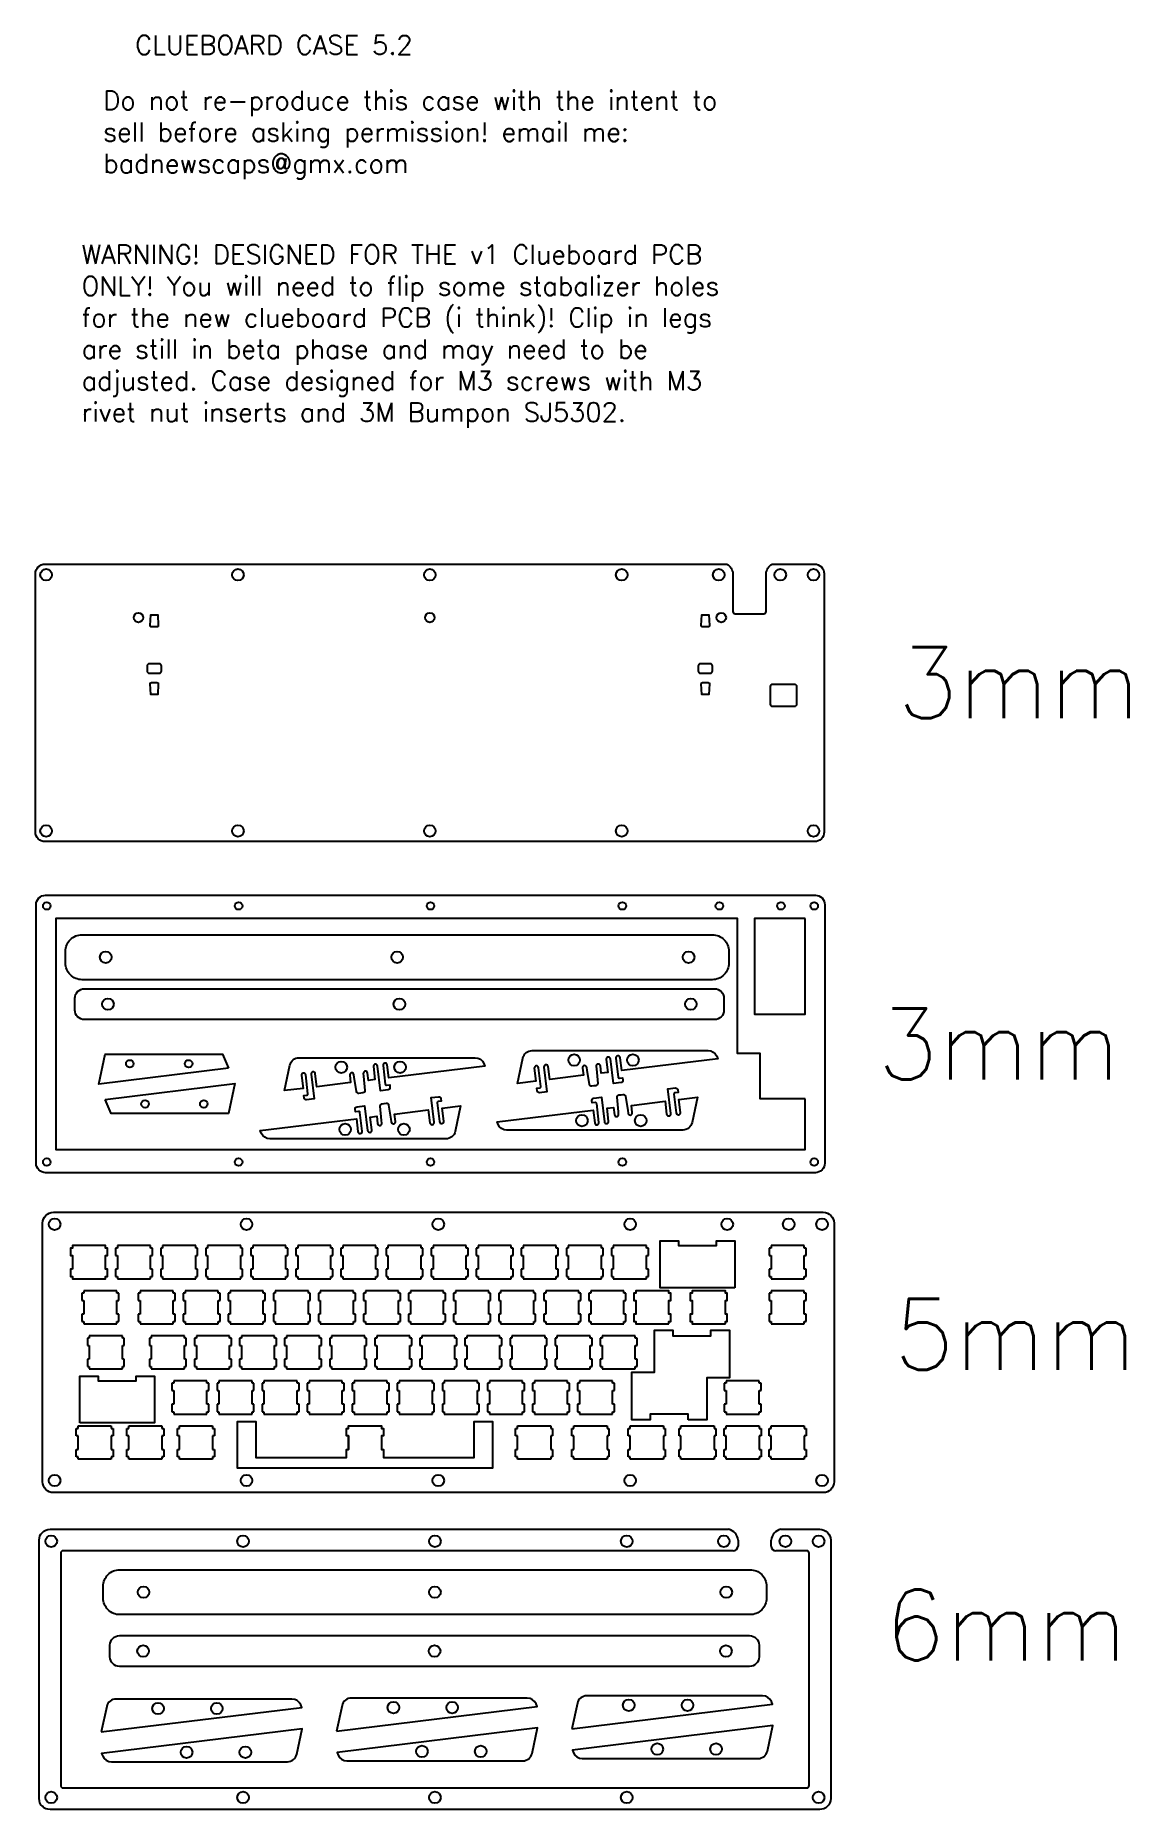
# Model space of a CAD drawing. Header units: feet. Extents: x 5362 to 5824, y 1881 to 2630.
import ezdxf

# ---------------------------------------------------------------- set-up
doc = ezdxf.new("R2010")
doc.units = ezdxf.units.FT
doc.header["$LTSCALE"] = 12.7
doc.header["$MEASUREMENT"] = 0
doc.layers.get('0').update_dxf_attribs({"linetype": 'CONTINUOUS'})
doc.layers.add('1', color=7, linetype='CONTINUOUS')
doc.layers.add('2', color=7, linetype='CONTINUOUS')
doc.styles.add('16MM', font='simplex', dxfattribs={"height": 8})

msp = doc.modelspace()

# ---------------------------------------------------------------- texts
at = {"attachment_point": 1, "style": '16MM'}
for s, insert, char_height, width in [('CLUEBOARD CASE 5.2', (5404.07, 2630.35), 8, 293.5459), ('Do not re-produce this case with the intent to sell before asking permission! email me: badnewscaps@gmx.com', (5390.57, 2606.95), 8, 293.5459), ('WARNING! DESIGNED FOR THE v1 Clueboard PCB ONLY! You will need to flip some stabalizer holes for the new clueboard PCB (i think)! Clip in legs are still in beta phase and may need to be adjusted. Case designed for M3 screws with M3 rivet nut inserts and 3M Bumpon SJ5302.', (5381.42, 2541.85), 8, 293.5459), ('3mm', (5726.17, 2371.89), 30, 134.488), ('3mm', (5717.76, 2219.24), 30, 81.484), ('5mm', (5724.63, 2096.56), 30, 106.799), ('6mm', (5720.73, 1973.66), 30, 108.382)]:
    msp.add_mtext(s, dxfattribs=dict(at, insert=insert, char_height=char_height, width=width))

# ---------------------------------------------------------------- linework, layer by layer
at = {"color": 7}
for p, q in [((5396.6, 2117.97), (5395.8, 2117.97)), ((5395.8, 2117.97), (5395.8, 2114.87)), ((5395.8, 2114.87), (5396.6, 2114.87)), ((5410.6, 2118.97), (5396.6, 2118.97)), ((5396.6, 2118.97), (5396.6, 2117.97)), ((5396.6, 2114.87), (5396.6, 2109.07)), ((5410.6, 2117.97), (5410.6, 2118.97)), ((5411.4, 2117.97), (5410.6, 2117.97)), ((5410.6, 2109.07), (5410.6, 2114.87)), ((5410.6, 2114.87), (5411.4, 2114.87)), ((5411.4, 2114.87), (5411.4, 2117.97)), ((5414.85, 2117.97), (5414.85, 2114.87)), ((5415.65, 2117.97), (5414.85, 2117.97)), ((5414.85, 2114.87), (5415.65, 2114.87)), ((5415.65, 2118.97), (5415.65, 2117.97)), ((5429.65, 2118.97), (5415.65, 2118.97)), ((5415.65, 2114.87), (5415.65, 2109.07)), ((5429.65, 2117.97), (5429.65, 2118.97)), ((5430.45, 2117.97), (5429.65, 2117.97)), ((5429.65, 2109.07), (5429.65, 2114.87)), ((5429.65, 2114.87), (5430.45, 2114.87)), ((5430.45, 2114.87), (5430.45, 2117.97)), ((5434.7, 2117.97), (5433.9, 2117.97)), ((5433.9, 2117.97), (5433.9, 2114.87)), ((5433.9, 2114.87), (5434.7, 2114.87)), ((5434.7, 2118.97), (5434.7, 2117.97)), ((5448.7, 2118.97), (5434.7, 2118.97)), ((5434.7, 2114.87), (5434.7, 2109.07)), ((5448.7, 2117.97), (5448.7, 2118.97)), ((5449.5, 2117.97), (5448.7, 2117.97)), ((5448.7, 2109.07), (5448.7, 2114.87)), ((5448.7, 2114.87), (5449.5, 2114.87)), ((5449.5, 2114.87), (5449.5, 2117.97)), ((5453.75, 2117.97), (5452.95, 2117.97)), ((5452.95, 2117.97), (5452.95, 2114.87)), ((5452.95, 2114.87), (5453.75, 2114.87)), ((5467.75, 2118.97), (5453.75, 2118.97)), ((5453.75, 2118.97), (5453.75, 2117.97)), ((5453.75, 2114.87), (5453.75, 2109.07)), ((5467.75, 2117.97), (5467.75, 2118.97)), ((5468.55, 2117.97), (5467.75, 2117.97)), ((5467.75, 2109.07), (5467.75, 2114.87)), ((5467.75, 2114.87), (5468.55, 2114.87)), ((5468.55, 2114.87), (5468.55, 2117.97)), ((5472, 2117.97), (5472, 2114.87)), ((5472.8, 2117.97), (5472, 2117.97)), ((5472, 2114.87), (5472.8, 2114.87)), ((5472.8, 2118.97), (5472.8, 2117.97)), ((5486.8, 2118.97), (5472.8, 2118.97)), ((5472.8, 2114.87), (5472.8, 2109.07)), ((5486.8, 2117.97), (5486.8, 2118.97)), ((5487.6, 2117.97), (5486.8, 2117.97)), ((5486.8, 2109.07), (5486.8, 2114.87)), ((5486.8, 2114.87), (5487.6, 2114.87)), ((5487.6, 2114.87), (5487.6, 2117.97)), ((5491.05, 2117.97), (5491.05, 2114.87)), ((5491.85, 2117.97), (5491.05, 2117.97)), ((5491.05, 2114.87), (5491.85, 2114.87)), ((5491.85, 2118.97), (5491.85, 2117.97)), ((5505.85, 2118.97), (5491.85, 2118.97)), ((5491.85, 2114.87), (5491.85, 2109.07)), ((5505.85, 2117.97), (5505.85, 2118.97)), ((5506.65, 2117.97), (5505.85, 2117.97)), ((5505.85, 2109.07), (5505.85, 2114.87)), ((5505.85, 2114.87), (5506.65, 2114.87)), ((5506.65, 2114.87), (5506.65, 2117.97)), ((5510.1, 2117.97), (5510.1, 2114.87)), ((5510.9, 2117.97), (5510.1, 2117.97)), ((5510.1, 2114.87), (5510.9, 2114.87)), ((5510.9, 2118.97), (5510.9, 2117.97)), ((5524.9, 2118.97), (5510.9, 2118.97)), ((5510.9, 2114.87), (5510.9, 2109.07)), ((5524.9, 2117.97), (5524.9, 2118.97)), ((5525.7, 2117.97), (5524.9, 2117.97)), ((5524.9, 2109.07), (5524.9, 2114.87)), ((5524.9, 2114.87), (5525.7, 2114.87)), ((5525.7, 2114.87), (5525.7, 2117.97)), ((5529.15, 2117.97), (5529.15, 2114.87)), ((5529.95, 2117.97), (5529.15, 2117.97)), ((5529.15, 2114.87), (5529.95, 2114.87)), ((5543.95, 2118.97), (5529.95, 2118.97)), ((5529.95, 2118.97), (5529.95, 2117.97)), ((5529.95, 2114.87), (5529.95, 2109.07)), ((5543.95, 2117.97), (5543.95, 2118.97)), ((5544.75, 2117.97), (5543.95, 2117.97)), ((5543.95, 2109.07), (5543.95, 2114.87)), ((5543.95, 2114.87), (5544.75, 2114.87)), ((5544.75, 2114.87), (5544.75, 2117.97)), ((5549, 2117.97), (5548.2, 2117.97)), ((5548.2, 2117.97), (5548.2, 2114.87)), ((5548.2, 2114.87), (5549, 2114.87)), ((5549, 2118.97), (5549, 2117.97)), ((5563, 2118.97), (5549, 2118.97)), ((5549, 2114.87), (5549, 2109.07)), ((5563, 2117.97), (5563, 2118.97)), ((5563.8, 2117.97), (5563, 2117.97)), ((5563, 2109.07), (5563, 2114.87)), ((5563, 2114.87), (5563.8, 2114.87)), ((5563.8, 2114.87), (5563.8, 2117.97)), ((5567.25, 2117.97), (5567.25, 2114.87)), ((5568.05, 2117.97), (5567.25, 2117.97)), ((5567.25, 2114.87), (5568.05, 2114.87)), ((5568.05, 2118.97), (5568.05, 2117.97)), ((5582.05, 2118.97), (5568.05, 2118.97)), ((5568.05, 2114.87), (5568.05, 2109.07)), ((5582.05, 2117.97), (5582.05, 2118.97)), ((5582.85, 2117.97), (5582.05, 2117.97)), ((5582.05, 2109.07), (5582.05, 2114.87)), ((5582.05, 2114.87), (5582.85, 2114.87)), ((5582.85, 2114.87), (5582.85, 2117.97)), ((5587.1, 2117.97), (5586.3, 2117.97)), ((5586.3, 2117.97), (5586.3, 2114.87)), ((5586.3, 2114.87), (5587.1, 2114.87)), ((5587.1, 2118.97), (5587.1, 2117.97)), ((5601.1, 2118.97), (5587.1, 2118.97)), ((5587.1, 2114.87), (5587.1, 2109.07)), ((5601.1, 2117.97), (5601.1, 2118.97)), ((5601.9, 2117.97), (5601.1, 2117.97)), ((5601.1, 2109.07), (5601.1, 2114.87)), ((5601.1, 2114.87), (5601.9, 2114.87)), ((5601.9, 2114.87), (5601.9, 2117.97)), ((5606.15, 2117.97), (5605.35, 2117.97)), ((5605.35, 2117.97), (5605.35, 2114.87)), ((5605.35, 2114.87), (5606.15, 2114.87)), ((5620.15, 2118.97), (5606.15, 2118.97)), ((5606.15, 2118.97), (5606.15, 2117.97)), ((5606.15, 2114.87), (5606.15, 2109.07)), ((5620.15, 2117.97), (5620.15, 2118.97)), ((5620.95, 2117.97), (5620.15, 2117.97)), ((5620.15, 2109.07), (5620.15, 2114.87)), ((5620.15, 2114.87), (5620.95, 2114.87)), ((5620.95, 2114.87), (5620.95, 2117.97)), ((5672.02, 2117.97), (5672.02, 2114.87)), ((5672.82, 2117.97), (5672.02, 2117.97)), ((5672.02, 2114.87), (5672.82, 2114.87)), ((5672.82, 2118.97), (5672.82, 2117.97)), ((5686.82, 2118.97), (5672.82, 2118.97)), ((5672.82, 2114.87), (5672.82, 2109.07)), ((5686.82, 2117.97), (5686.82, 2118.97)), ((5687.62, 2117.97), (5686.82, 2117.97)), ((5686.82, 2109.07), (5686.82, 2114.87)), ((5686.82, 2114.87), (5687.62, 2114.87)), ((5687.62, 2114.87), (5687.62, 2117.97)), ((5396.6, 2109.07), (5395.8, 2109.07)), ((5395.8, 2109.07), (5395.8, 2105.97)), ((5411.4, 2109.07), (5410.6, 2109.07)), ((5411.4, 2105.97), (5411.4, 2109.07)), ((5414.85, 2109.07), (5414.85, 2105.97)), ((5415.65, 2109.07), (5414.85, 2109.07)), ((5430.45, 2109.07), (5429.65, 2109.07)), ((5430.45, 2105.97), (5430.45, 2109.07)), ((5434.7, 2109.07), (5433.9, 2109.07)), ((5433.9, 2109.07), (5433.9, 2105.97)), ((5449.5, 2109.07), (5448.7, 2109.07)), ((5449.5, 2105.97), (5449.5, 2109.07)), ((5452.95, 2109.07), (5452.95, 2105.97)), ((5453.75, 2109.07), (5452.95, 2109.07)), ((5468.55, 2109.07), (5467.75, 2109.07)), ((5468.55, 2105.97), (5468.55, 2109.07)), ((5472.8, 2109.07), (5472, 2109.07)), ((5472, 2109.07), (5472, 2105.97)), ((5487.6, 2109.07), (5486.8, 2109.07)), ((5487.6, 2105.97), (5487.6, 2109.07)), ((5491.05, 2109.07), (5491.05, 2105.97)), ((5491.85, 2109.07), (5491.05, 2109.07)), ((5506.65, 2109.07), (5505.85, 2109.07)), ((5506.65, 2105.97), (5506.65, 2109.07)), ((5510.1, 2109.07), (5510.1, 2105.97)), ((5510.9, 2109.07), (5510.1, 2109.07)), ((5525.7, 2109.07), (5524.9, 2109.07)), ((5525.7, 2105.97), (5525.7, 2109.07)), ((5529.15, 2109.07), (5529.15, 2105.97)), ((5529.95, 2109.07), (5529.15, 2109.07)), ((5544.75, 2109.07), (5543.95, 2109.07)), ((5544.75, 2105.97), (5544.75, 2109.07)), ((5549, 2109.07), (5548.2, 2109.07)), ((5548.2, 2109.07), (5548.2, 2105.97)), ((5563.8, 2109.07), (5563, 2109.07)), ((5563.8, 2105.97), (5563.8, 2109.07)), ((5568.05, 2109.07), (5567.25, 2109.07)), ((5567.25, 2109.07), (5567.25, 2105.97)), ((5582.85, 2109.07), (5582.05, 2109.07)), ((5582.85, 2105.97), (5582.85, 2109.07)), ((5586.3, 2109.07), (5586.3, 2105.97)), ((5587.1, 2109.07), (5586.3, 2109.07)), ((5601.9, 2109.07), (5601.1, 2109.07)), ((5601.9, 2105.97), (5601.9, 2109.07)), ((5606.15, 2109.07), (5605.35, 2109.07)), ((5605.35, 2109.07), (5605.35, 2105.97)), ((5620.95, 2109.07), (5620.15, 2109.07)), ((5620.95, 2105.97), (5620.95, 2109.07)), ((5672.82, 2109.07), (5672.02, 2109.07)), ((5672.02, 2109.07), (5672.02, 2105.97)), ((5687.62, 2109.07), (5686.82, 2109.07)), ((5687.62, 2105.97), (5687.62, 2109.07)), ((5382.31, 2099.92), (5382.31, 2098.92)), ((5396.31, 2099.92), (5382.31, 2099.92)), ((5395.8, 2105.97), (5396.6, 2105.97)), ((5396.31, 2098.92), (5396.31, 2099.92)), ((5396.6, 2105.97), (5396.6, 2104.97)), ((5396.6, 2104.97), (5410.6, 2104.97)), ((5406.12, 2099.92), (5406.12, 2098.92)), ((5420.12, 2099.92), (5406.12, 2099.92)), ((5410.6, 2104.97), (5410.6, 2105.97)), ((5410.6, 2105.97), (5411.4, 2105.97)), ((5414.85, 2105.97), (5415.65, 2105.97)), ((5415.65, 2105.97), (5415.65, 2104.97)), ((5415.65, 2104.97), (5429.65, 2104.97)), ((5420.12, 2098.92), (5420.12, 2099.92)), ((5439.17, 2099.92), (5425.17, 2099.92)), ((5425.17, 2099.92), (5425.17, 2098.92)), ((5429.65, 2104.97), (5429.65, 2105.97)), ((5429.65, 2105.97), (5430.45, 2105.97)), ((5433.9, 2105.97), (5434.7, 2105.97)), ((5434.7, 2105.97), (5434.7, 2104.97)), ((5434.7, 2104.97), (5448.7, 2104.97)), ((5439.17, 2098.92), (5439.17, 2099.92)), ((5458.22, 2099.92), (5444.22, 2099.92)), ((5444.22, 2099.92), (5444.22, 2098.92)), ((5448.7, 2105.97), (5449.5, 2105.97)), ((5448.7, 2104.97), (5448.7, 2105.97)), ((5452.95, 2105.97), (5453.75, 2105.97)), ((5453.75, 2105.97), (5453.75, 2104.97)), ((5453.75, 2104.97), (5467.75, 2104.97)), ((5458.22, 2098.92), (5458.22, 2099.92)), ((5463.27, 2099.92), (5463.27, 2098.92)), ((5477.27, 2099.92), (5463.27, 2099.92)), ((5467.75, 2105.97), (5468.55, 2105.97)), ((5467.75, 2104.97), (5467.75, 2105.97)), ((5472, 2105.97), (5472.8, 2105.97)), ((5472.8, 2105.97), (5472.8, 2104.97)), ((5472.8, 2104.97), (5486.8, 2104.97)), ((5477.27, 2098.92), (5477.27, 2099.92)), ((5496.32, 2099.92), (5482.32, 2099.92)), ((5482.32, 2099.92), (5482.32, 2098.92)), ((5486.8, 2104.97), (5486.8, 2105.97)), ((5486.8, 2105.97), (5487.6, 2105.97)), ((5491.05, 2105.97), (5491.85, 2105.97)), ((5491.85, 2105.97), (5491.85, 2104.97)), ((5491.85, 2104.97), (5505.85, 2104.97)), ((5496.32, 2098.92), (5496.32, 2099.92)), ((5501.37, 2099.92), (5501.37, 2098.92)), ((5515.37, 2099.92), (5501.37, 2099.92)), ((5505.85, 2104.97), (5505.85, 2105.97)), ((5505.85, 2105.97), (5506.65, 2105.97)), ((5510.1, 2105.97), (5510.9, 2105.97)), ((5510.9, 2105.97), (5510.9, 2104.97)), ((5510.9, 2104.97), (5524.9, 2104.97)), ((5515.37, 2098.92), (5515.37, 2099.92)), ((5534.42, 2099.92), (5520.42, 2099.92)), ((5520.42, 2099.92), (5520.42, 2098.92)), ((5524.9, 2105.97), (5525.7, 2105.97)), ((5524.9, 2104.97), (5524.9, 2105.97)), ((5529.15, 2105.97), (5529.95, 2105.97)), ((5529.95, 2105.97), (5529.95, 2104.97)), ((5529.95, 2104.97), (5543.95, 2104.97)), ((5534.42, 2098.92), (5534.42, 2099.92)), ((5553.47, 2099.92), (5539.47, 2099.92)), ((5539.47, 2099.92), (5539.47, 2098.92)), ((5543.95, 2105.97), (5544.75, 2105.97)), ((5543.95, 2104.97), (5543.95, 2105.97)), ((5548.2, 2105.97), (5549, 2105.97)), ((5549, 2105.97), (5549, 2104.97)), ((5549, 2104.97), (5563, 2104.97)), ((5553.47, 2098.92), (5553.47, 2099.92)), ((5558.52, 2099.92), (5558.52, 2098.92)), ((5572.52, 2099.92), (5558.52, 2099.92)), ((5563, 2105.97), (5563.8, 2105.97)), ((5563, 2104.97), (5563, 2105.97)), ((5567.25, 2105.97), (5568.05, 2105.97)), ((5568.05, 2105.97), (5568.05, 2104.97)), ((5568.05, 2104.97), (5582.05, 2104.97)), ((5572.52, 2098.92), (5572.52, 2099.92)), ((5577.57, 2099.92), (5577.57, 2098.92)), ((5591.57, 2099.92), (5577.57, 2099.92)), ((5582.05, 2104.97), (5582.05, 2105.97)), ((5582.05, 2105.97), (5582.85, 2105.97)), ((5586.3, 2105.97), (5587.1, 2105.97)), ((5587.1, 2105.97), (5587.1, 2104.97)), ((5587.1, 2104.97), (5601.1, 2104.97)), ((5591.57, 2098.92), (5591.57, 2099.92)), ((5610.62, 2099.92), (5596.62, 2099.92)), ((5596.62, 2099.92), (5596.62, 2098.92)), ((5601.1, 2105.97), (5601.9, 2105.97)), ((5601.1, 2104.97), (5601.1, 2105.97)), ((5605.35, 2105.97), (5606.15, 2105.97)), ((5606.15, 2105.97), (5606.15, 2104.97)), ((5606.15, 2104.97), (5620.15, 2104.97)), ((5610.62, 2098.92), (5610.62, 2099.92)), ((5620.15, 2104.97), (5620.15, 2105.97)), ((5620.15, 2105.97), (5620.95, 2105.97)), ((5672.02, 2105.97), (5672.82, 2105.97)), ((5672.82, 2105.97), (5672.82, 2104.97)), ((5672.82, 2104.97), (5686.82, 2104.97)), ((5672.82, 2099.92), (5672.82, 2098.92)), ((5686.82, 2099.92), (5672.82, 2099.92)), ((5686.82, 2104.97), (5686.82, 2105.97)), ((5686.82, 2105.97), (5687.62, 2105.97)), ((5686.82, 2098.92), (5686.82, 2099.92)), ((5382.31, 2098.92), (5381.51, 2098.92)), ((5381.51, 2098.92), (5381.51, 2095.82)), ((5381.51, 2095.82), (5382.31, 2095.82)), ((5382.31, 2095.82), (5382.31, 2090.02)), ((5397.11, 2098.92), (5396.31, 2098.92)), ((5396.31, 2095.82), (5397.11, 2095.82)), ((5396.31, 2090.02), (5396.31, 2095.82)), ((5397.11, 2095.82), (5397.11, 2098.92)), ((5406.12, 2098.92), (5405.32, 2098.92)), ((5405.32, 2098.92), (5405.32, 2095.82)), ((5405.32, 2095.82), (5406.12, 2095.82)), ((5406.12, 2095.82), (5406.12, 2090.02)), ((5420.92, 2098.92), (5420.12, 2098.92)), ((5420.12, 2095.82), (5420.92, 2095.82)), ((5420.12, 2090.02), (5420.12, 2095.82)), ((5420.92, 2095.82), (5420.92, 2098.92)), ((5425.17, 2098.92), (5424.37, 2098.92)), ((5424.37, 2098.92), (5424.37, 2095.82)), ((5424.37, 2095.82), (5425.17, 2095.82)), ((5425.17, 2095.82), (5425.17, 2090.02)), ((5439.97, 2098.92), (5439.17, 2098.92)), ((5439.17, 2095.82), (5439.97, 2095.82)), ((5439.17, 2090.02), (5439.17, 2095.82)), ((5439.97, 2095.82), (5439.97, 2098.92)), ((5444.22, 2098.92), (5443.42, 2098.92)), ((5443.42, 2098.92), (5443.42, 2095.82)), ((5443.42, 2095.82), (5444.22, 2095.82)), ((5444.22, 2095.82), (5444.22, 2090.02)), ((5459.02, 2098.92), (5458.22, 2098.92)), ((5458.22, 2095.82), (5459.02, 2095.82)), ((5458.22, 2090.02), (5458.22, 2095.82)), ((5459.02, 2095.82), (5459.02, 2098.92)), ((5463.27, 2098.92), (5462.47, 2098.92)), ((5462.47, 2098.92), (5462.47, 2095.82)), ((5462.47, 2095.82), (5463.27, 2095.82)), ((5463.27, 2095.82), (5463.27, 2090.02)), ((5478.07, 2098.92), (5477.27, 2098.92)), ((5477.27, 2095.82), (5478.07, 2095.82)), ((5477.27, 2090.02), (5477.27, 2095.82)), ((5478.07, 2095.82), (5478.07, 2098.92)), ((5482.32, 2098.92), (5481.52, 2098.92)), ((5481.52, 2098.92), (5481.52, 2095.82)), ((5481.52, 2095.82), (5482.32, 2095.82)), ((5482.32, 2095.82), (5482.32, 2090.02)), ((5497.12, 2098.92), (5496.32, 2098.92)), ((5496.32, 2095.82), (5497.12, 2095.82)), ((5496.32, 2090.02), (5496.32, 2095.82)), ((5497.12, 2095.82), (5497.12, 2098.92)), ((5501.37, 2098.92), (5500.57, 2098.92)), ((5500.57, 2098.92), (5500.57, 2095.82)), ((5500.57, 2095.82), (5501.37, 2095.82)), ((5501.37, 2095.82), (5501.37, 2090.02)), ((5516.17, 2098.92), (5515.37, 2098.92)), ((5515.37, 2095.82), (5516.17, 2095.82)), ((5515.37, 2090.02), (5515.37, 2095.82)), ((5516.17, 2095.82), (5516.17, 2098.92)), ((5520.42, 2098.92), (5519.62, 2098.92)), ((5519.62, 2098.92), (5519.62, 2095.82)), ((5519.62, 2095.82), (5520.42, 2095.82)), ((5520.42, 2095.82), (5520.42, 2090.02)), ((5535.22, 2098.92), (5534.42, 2098.92)), ((5534.42, 2095.82), (5535.22, 2095.82)), ((5534.42, 2090.02), (5534.42, 2095.82)), ((5535.22, 2095.82), (5535.22, 2098.92)), ((5539.47, 2098.92), (5538.67, 2098.92)), ((5538.67, 2098.92), (5538.67, 2095.82)), ((5538.67, 2095.82), (5539.47, 2095.82)), ((5539.47, 2095.82), (5539.47, 2090.02)), ((5554.27, 2098.92), (5553.47, 2098.92)), ((5553.47, 2095.82), (5554.27, 2095.82)), ((5553.47, 2090.02), (5553.47, 2095.82)), ((5554.27, 2095.82), (5554.27, 2098.92)), ((5558.52, 2098.92), (5557.72, 2098.92)), ((5557.72, 2098.92), (5557.72, 2095.82)), ((5557.72, 2095.82), (5558.52, 2095.82)), ((5558.52, 2095.82), (5558.52, 2090.02)), ((5573.32, 2098.92), (5572.52, 2098.92)), ((5572.52, 2095.82), (5573.32, 2095.82)), ((5572.52, 2090.02), (5572.52, 2095.82)), ((5573.32, 2095.82), (5573.32, 2098.92)), ((5577.57, 2098.92), (5576.77, 2098.92)), ((5576.77, 2098.92), (5576.77, 2095.82)), ((5576.77, 2095.82), (5577.57, 2095.82)), ((5577.57, 2095.82), (5577.57, 2090.02)), ((5592.37, 2098.92), (5591.57, 2098.92)), ((5591.57, 2095.82), (5592.37, 2095.82)), ((5591.57, 2090.02), (5591.57, 2095.82)), ((5592.37, 2095.82), (5592.37, 2098.92)), ((5596.62, 2098.92), (5595.82, 2098.92)), ((5595.82, 2098.92), (5595.82, 2095.82)), ((5595.82, 2095.82), (5596.62, 2095.82)), ((5596.62, 2095.82), (5596.62, 2090.02)), ((5611.42, 2098.92), (5610.62, 2098.92)), ((5610.62, 2095.82), (5611.42, 2095.82)), ((5610.62, 2090.02), (5610.62, 2095.82)), ((5611.42, 2095.82), (5611.42, 2098.92)), ((5672.82, 2098.92), (5672.02, 2098.92)), ((5672.02, 2098.92), (5672.02, 2095.82)), ((5672.02, 2095.82), (5672.82, 2095.82)), ((5672.82, 2095.82), (5672.82, 2090.02)), ((5687.62, 2098.92), (5686.82, 2098.92)), ((5686.82, 2090.02), (5686.82, 2095.82)), ((5686.82, 2095.82), (5687.62, 2095.82)), ((5687.62, 2095.82), (5687.62, 2098.92)), ((5381.51, 2090.02), (5381.51, 2086.92)), ((5382.31, 2090.02), (5381.51, 2090.02)), ((5381.51, 2086.92), (5382.31, 2086.92)), ((5382.31, 2086.92), (5382.31, 2085.92)), ((5382.31, 2085.92), (5396.31, 2085.92)), ((5397.11, 2090.02), (5396.31, 2090.02)), ((5396.31, 2085.92), (5396.31, 2086.92)), ((5396.31, 2086.92), (5397.11, 2086.92)), ((5397.11, 2086.92), (5397.11, 2090.02)), ((5405.32, 2090.02), (5405.32, 2086.92)), ((5406.12, 2090.02), (5405.32, 2090.02)), ((5405.32, 2086.92), (5406.12, 2086.92)), ((5406.12, 2086.92), (5406.12, 2085.92)), ((5406.12, 2085.92), (5420.12, 2085.92)), ((5420.92, 2090.02), (5420.12, 2090.02)), ((5420.12, 2086.92), (5420.92, 2086.92)), ((5420.12, 2085.92), (5420.12, 2086.92)), ((5420.92, 2086.92), (5420.92, 2090.02)), ((5424.37, 2090.02), (5424.37, 2086.92)), ((5425.17, 2090.02), (5424.37, 2090.02)), ((5424.37, 2086.92), (5425.17, 2086.92)), ((5425.17, 2086.92), (5425.17, 2085.92)), ((5425.17, 2085.92), (5439.17, 2085.92)), ((5439.97, 2090.02), (5439.17, 2090.02)), ((5439.17, 2085.92), (5439.17, 2086.92)), ((5439.17, 2086.92), (5439.97, 2086.92)), ((5439.97, 2086.92), (5439.97, 2090.02)), ((5443.42, 2090.02), (5443.42, 2086.92)), ((5444.22, 2090.02), (5443.42, 2090.02)), ((5443.42, 2086.92), (5444.22, 2086.92)), ((5444.22, 2086.92), (5444.22, 2085.92)), ((5444.22, 2085.92), (5458.22, 2085.92)), ((5459.02, 2090.02), (5458.22, 2090.02)), ((5458.22, 2085.92), (5458.22, 2086.92)), ((5458.22, 2086.92), (5459.02, 2086.92)), ((5459.02, 2086.92), (5459.02, 2090.02)), ((5462.47, 2090.02), (5462.47, 2086.92)), ((5463.27, 2090.02), (5462.47, 2090.02)), ((5462.47, 2086.92), (5463.27, 2086.92)), ((5463.27, 2086.92), (5463.27, 2085.92)), ((5463.27, 2085.92), (5477.27, 2085.92)), ((5478.07, 2090.02), (5477.27, 2090.02)), ((5477.27, 2086.92), (5478.07, 2086.92)), ((5477.27, 2085.92), (5477.27, 2086.92)), ((5478.07, 2086.92), (5478.07, 2090.02)), ((5481.52, 2090.02), (5481.52, 2086.92)), ((5482.32, 2090.02), (5481.52, 2090.02)), ((5481.52, 2086.92), (5482.32, 2086.92)), ((5482.32, 2086.92), (5482.32, 2085.92)), ((5482.32, 2085.92), (5496.32, 2085.92)), ((5497.12, 2090.02), (5496.32, 2090.02)), ((5496.32, 2085.92), (5496.32, 2086.92)), ((5496.32, 2086.92), (5497.12, 2086.92)), ((5497.12, 2086.92), (5497.12, 2090.02)), ((5500.57, 2090.02), (5500.57, 2086.92)), ((5501.37, 2090.02), (5500.57, 2090.02)), ((5500.57, 2086.92), (5501.37, 2086.92)), ((5501.37, 2086.92), (5501.37, 2085.92)), ((5501.37, 2085.92), (5515.37, 2085.92)), ((5516.17, 2090.02), (5515.37, 2090.02)), ((5515.37, 2085.92), (5515.37, 2086.92)), ((5515.37, 2086.92), (5516.17, 2086.92)), ((5516.17, 2086.92), (5516.17, 2090.02)), ((5519.62, 2090.02), (5519.62, 2086.92)), ((5520.42, 2090.02), (5519.62, 2090.02)), ((5519.62, 2086.92), (5520.42, 2086.92)), ((5520.42, 2086.92), (5520.42, 2085.92)), ((5520.42, 2085.92), (5534.42, 2085.92)), ((5535.22, 2090.02), (5534.42, 2090.02)), ((5534.42, 2085.92), (5534.42, 2086.92)), ((5534.42, 2086.92), (5535.22, 2086.92)), ((5535.22, 2086.92), (5535.22, 2090.02)), ((5538.67, 2090.02), (5538.67, 2086.92)), ((5539.47, 2090.02), (5538.67, 2090.02)), ((5538.67, 2086.92), (5539.47, 2086.92)), ((5539.47, 2086.92), (5539.47, 2085.92)), ((5539.47, 2085.92), (5553.47, 2085.92)), ((5554.27, 2090.02), (5553.47, 2090.02)), ((5553.47, 2086.92), (5554.27, 2086.92)), ((5553.47, 2085.92), (5553.47, 2086.92)), ((5554.27, 2086.92), (5554.27, 2090.02)), ((5557.72, 2090.02), (5557.72, 2086.92)), ((5558.52, 2090.02), (5557.72, 2090.02)), ((5557.72, 2086.92), (5558.52, 2086.92)), ((5558.52, 2086.92), (5558.52, 2085.92)), ((5558.52, 2085.92), (5572.52, 2085.92)), ((5573.32, 2090.02), (5572.52, 2090.02)), ((5572.52, 2085.92), (5572.52, 2086.92)), ((5572.52, 2086.92), (5573.32, 2086.92)), ((5573.32, 2086.92), (5573.32, 2090.02)), ((5576.77, 2090.02), (5576.77, 2086.92)), ((5577.57, 2090.02), (5576.77, 2090.02)), ((5576.77, 2086.92), (5577.57, 2086.92)), ((5577.57, 2086.92), (5577.57, 2085.92)), ((5577.57, 2085.92), (5591.57, 2085.92)), ((5592.37, 2090.02), (5591.57, 2090.02)), ((5591.57, 2085.92), (5591.57, 2086.92)), ((5591.57, 2086.92), (5592.37, 2086.92)), ((5592.37, 2086.92), (5592.37, 2090.02)), ((5595.82, 2090.02), (5595.82, 2086.92)), ((5596.62, 2090.02), (5595.82, 2090.02)), ((5595.82, 2086.92), (5596.62, 2086.92)), ((5596.62, 2086.92), (5596.62, 2085.92)), ((5596.62, 2085.92), (5610.62, 2085.92)), ((5611.42, 2090.02), (5610.62, 2090.02)), ((5610.62, 2085.92), (5610.62, 2086.92)), ((5610.62, 2086.92), (5611.42, 2086.92)), ((5611.42, 2086.92), (5611.42, 2090.02)), ((5639.49, 2085.92), (5641.87, 2085.92)), ((5672.02, 2090.02), (5672.02, 2086.92)), ((5672.82, 2090.02), (5672.02, 2090.02)), ((5672.02, 2086.92), (5672.82, 2086.92)), ((5672.82, 2086.92), (5672.82, 2085.92)), ((5672.82, 2085.92), (5686.82, 2085.92)), ((5687.62, 2090.02), (5686.82, 2090.02)), ((5686.82, 2085.92), (5686.82, 2086.92)), ((5686.82, 2086.92), (5687.62, 2086.92)), ((5687.62, 2086.92), (5687.62, 2090.02)), ((5383.89, 2079.87), (5383.89, 2076.77)), ((5384.69, 2079.87), (5383.89, 2079.87)), ((5383.89, 2076.77), (5384.69, 2076.77)), ((5398.69, 2080.87), (5384.69, 2080.87)), ((5384.69, 2080.87), (5384.69, 2079.87)), ((5384.69, 2076.77), (5384.69, 2070.97)), ((5398.69, 2079.87), (5398.69, 2080.87)), ((5399.49, 2079.87), (5398.69, 2079.87)), ((5398.69, 2070.97), (5398.69, 2076.77)), ((5398.69, 2076.77), (5399.49, 2076.77)), ((5399.49, 2076.77), (5399.49, 2079.87)), ((5410.09, 2079.87), (5410.09, 2076.77)), ((5410.89, 2079.87), (5410.09, 2079.87)), ((5410.09, 2076.77), (5410.89, 2076.77)), ((5424.89, 2080.87), (5410.89, 2080.87)), ((5410.89, 2080.87), (5410.89, 2079.87)), ((5410.89, 2076.77), (5410.89, 2070.97)), ((5424.89, 2079.87), (5424.89, 2080.87)), ((5425.69, 2079.87), (5424.89, 2079.87)), ((5424.89, 2070.97), (5424.89, 2076.77)), ((5424.89, 2076.77), (5425.69, 2076.77)), ((5425.69, 2076.77), (5425.69, 2079.87)), ((5429.14, 2079.87), (5429.14, 2076.77)), ((5429.94, 2079.87), (5429.14, 2079.87)), ((5429.14, 2076.77), (5429.94, 2076.77)), ((5443.94, 2080.87), (5429.94, 2080.87)), ((5429.94, 2080.87), (5429.94, 2079.87)), ((5429.94, 2076.77), (5429.94, 2070.97)), ((5443.94, 2079.87), (5443.94, 2080.87)), ((5444.74, 2079.87), (5443.94, 2079.87)), ((5443.94, 2070.97), (5443.94, 2076.77)), ((5443.94, 2076.77), (5444.74, 2076.77)), ((5444.74, 2076.77), (5444.74, 2079.87)), ((5448.19, 2079.87), (5448.19, 2076.77)), ((5448.99, 2079.87), (5448.19, 2079.87)), ((5448.19, 2076.77), (5448.99, 2076.77)), ((5462.99, 2080.87), (5448.99, 2080.87)), ((5448.99, 2080.87), (5448.99, 2079.87)), ((5448.99, 2076.77), (5448.99, 2070.97)), ((5462.99, 2079.87), (5462.99, 2080.87)), ((5463.79, 2079.87), (5462.99, 2079.87)), ((5462.99, 2070.97), (5462.99, 2076.77)), ((5462.99, 2076.77), (5463.79, 2076.77)), ((5463.79, 2076.77), (5463.79, 2079.87)), ((5467.24, 2079.87), (5467.24, 2076.77)), ((5468.04, 2079.87), (5467.24, 2079.87)), ((5467.24, 2076.77), (5468.04, 2076.77)), ((5482.04, 2080.87), (5468.04, 2080.87)), ((5468.04, 2080.87), (5468.04, 2079.87)), ((5468.04, 2076.77), (5468.04, 2070.97)), ((5482.04, 2079.87), (5482.04, 2080.87)), ((5482.84, 2079.87), (5482.04, 2079.87)), ((5482.04, 2070.97), (5482.04, 2076.77)), ((5482.04, 2076.77), (5482.84, 2076.77)), ((5482.84, 2076.77), (5482.84, 2079.87)), ((5486.29, 2079.87), (5486.29, 2076.77)), ((5487.09, 2079.87), (5486.29, 2079.87)), ((5486.29, 2076.77), (5487.09, 2076.77)), ((5501.09, 2080.87), (5487.09, 2080.87)), ((5487.09, 2080.87), (5487.09, 2079.87)), ((5487.09, 2076.77), (5487.09, 2070.97)), ((5501.09, 2079.87), (5501.09, 2080.87)), ((5501.89, 2079.87), (5501.09, 2079.87)), ((5501.09, 2070.97), (5501.09, 2076.77)), ((5501.09, 2076.77), (5501.89, 2076.77)), ((5501.89, 2076.77), (5501.89, 2079.87)), ((5505.34, 2079.87), (5505.34, 2076.77)), ((5506.14, 2079.87), (5505.34, 2079.87)), ((5505.34, 2076.77), (5506.14, 2076.77)), ((5520.14, 2080.87), (5506.14, 2080.87)), ((5506.14, 2080.87), (5506.14, 2079.87)), ((5506.14, 2076.77), (5506.14, 2070.97)), ((5520.14, 2079.87), (5520.14, 2080.87)), ((5520.94, 2079.87), (5520.14, 2079.87)), ((5520.14, 2070.97), (5520.14, 2076.77)), ((5520.14, 2076.77), (5520.94, 2076.77)), ((5520.94, 2076.77), (5520.94, 2079.87)), ((5524.39, 2079.87), (5524.39, 2076.77)), ((5525.19, 2079.87), (5524.39, 2079.87)), ((5524.39, 2076.77), (5525.19, 2076.77)), ((5539.19, 2080.87), (5525.19, 2080.87)), ((5525.19, 2080.87), (5525.19, 2079.87)), ((5525.19, 2076.77), (5525.19, 2070.97)), ((5539.19, 2079.87), (5539.19, 2080.87)), ((5539.99, 2079.87), (5539.19, 2079.87)), ((5539.19, 2070.97), (5539.19, 2076.77)), ((5539.19, 2076.77), (5539.99, 2076.77)), ((5539.99, 2076.77), (5539.99, 2079.87)), ((5543.44, 2079.87), (5543.44, 2076.77)), ((5544.24, 2079.87), (5543.44, 2079.87)), ((5543.44, 2076.77), (5544.24, 2076.77)), ((5558.24, 2080.87), (5544.24, 2080.87)), ((5544.24, 2080.87), (5544.24, 2079.87)), ((5544.24, 2076.77), (5544.24, 2070.97)), ((5558.24, 2079.87), (5558.24, 2080.87)), ((5559.04, 2079.87), (5558.24, 2079.87)), ((5558.24, 2070.97), (5558.24, 2076.77)), ((5558.24, 2076.77), (5559.04, 2076.77)), ((5559.04, 2076.77), (5559.04, 2079.87)), ((5562.49, 2079.87), (5562.49, 2076.77)), ((5563.29, 2079.87), (5562.49, 2079.87)), ((5562.49, 2076.77), (5563.29, 2076.77)), ((5563.29, 2080.87), (5563.29, 2079.87)), ((5577.29, 2080.87), (5563.29, 2080.87)), ((5563.29, 2076.77), (5563.29, 2070.97)), ((5577.29, 2079.87), (5577.29, 2080.87)), ((5578.09, 2079.87), (5577.29, 2079.87)), ((5577.29, 2070.97), (5577.29, 2076.77)), ((5577.29, 2076.77), (5578.09, 2076.77)), ((5578.09, 2076.77), (5578.09, 2079.87)), ((5581.54, 2079.87), (5581.54, 2076.77)), ((5582.34, 2079.87), (5581.54, 2079.87)), ((5581.54, 2076.77), (5582.34, 2076.77)), ((5596.34, 2080.87), (5582.34, 2080.87)), ((5582.34, 2080.87), (5582.34, 2079.87)), ((5582.34, 2076.77), (5582.34, 2070.97)), ((5596.34, 2079.87), (5596.34, 2080.87)), ((5597.14, 2079.87), (5596.34, 2079.87)), ((5596.34, 2070.97), (5596.34, 2076.77)), ((5596.34, 2076.77), (5597.14, 2076.77)), ((5597.14, 2076.77), (5597.14, 2079.87)), ((5600.59, 2079.87), (5600.59, 2076.77)), ((5601.39, 2079.87), (5600.59, 2079.87)), ((5600.59, 2076.77), (5601.39, 2076.77)), ((5615.39, 2080.87), (5601.39, 2080.87)), ((5601.39, 2080.87), (5601.39, 2079.87)), ((5601.39, 2076.77), (5601.39, 2070.97)), ((5615.39, 2079.87), (5615.39, 2080.87)), ((5616.19, 2079.87), (5615.39, 2079.87)), ((5615.39, 2070.97), (5615.39, 2076.77)), ((5615.39, 2076.77), (5616.19, 2076.77)), ((5616.19, 2076.77), (5616.19, 2079.87)), ((5384.69, 2070.97), (5383.89, 2070.97)), ((5383.89, 2070.97), (5383.89, 2067.87)), ((5399.49, 2070.97), (5398.69, 2070.97)), ((5399.49, 2067.87), (5399.49, 2070.97)), ((5410.89, 2070.97), (5410.09, 2070.97)), ((5410.09, 2070.97), (5410.09, 2067.87)), ((5425.69, 2070.97), (5424.89, 2070.97)), ((5425.69, 2067.87), (5425.69, 2070.97)), ((5429.94, 2070.97), (5429.14, 2070.97)), ((5429.14, 2070.97), (5429.14, 2067.87)), ((5444.74, 2070.97), (5443.94, 2070.97)), ((5444.74, 2067.87), (5444.74, 2070.97)), ((5448.99, 2070.97), (5448.19, 2070.97)), ((5448.19, 2070.97), (5448.19, 2067.87)), ((5463.79, 2070.97), (5462.99, 2070.97)), ((5463.79, 2067.87), (5463.79, 2070.97)), ((5468.04, 2070.97), (5467.24, 2070.97)), ((5467.24, 2070.97), (5467.24, 2067.87)), ((5482.84, 2070.97), (5482.04, 2070.97)), ((5482.84, 2067.87), (5482.84, 2070.97)), ((5487.09, 2070.97), (5486.29, 2070.97)), ((5486.29, 2070.97), (5486.29, 2067.87)), ((5501.89, 2070.97), (5501.09, 2070.97)), ((5501.89, 2067.87), (5501.89, 2070.97)), ((5505.34, 2070.97), (5505.34, 2067.87)), ((5506.14, 2070.97), (5505.34, 2070.97)), ((5520.94, 2070.97), (5520.14, 2070.97)), ((5520.94, 2067.87), (5520.94, 2070.97)), ((5525.19, 2070.97), (5524.39, 2070.97)), ((5524.39, 2070.97), (5524.39, 2067.87)), ((5539.99, 2070.97), (5539.19, 2070.97)), ((5539.99, 2067.87), (5539.99, 2070.97)), ((5544.24, 2070.97), (5543.44, 2070.97)), ((5543.44, 2070.97), (5543.44, 2067.87)), ((5559.04, 2070.97), (5558.24, 2070.97)), ((5559.04, 2067.87), (5559.04, 2070.97)), ((5563.29, 2070.97), (5562.49, 2070.97)), ((5562.49, 2070.97), (5562.49, 2067.87)), ((5578.09, 2070.97), (5577.29, 2070.97)), ((5578.09, 2067.87), (5578.09, 2070.97)), ((5582.34, 2070.97), (5581.54, 2070.97)), ((5581.54, 2070.97), (5581.54, 2067.87)), ((5597.14, 2070.97), (5596.34, 2070.97)), ((5597.14, 2067.87), (5597.14, 2070.97)), ((5600.59, 2070.97), (5600.59, 2067.87)), ((5601.39, 2070.97), (5600.59, 2070.97)), ((5616.19, 2070.97), (5615.39, 2070.97)), ((5616.19, 2067.87), (5616.19, 2070.97)), ((5383.89, 2067.87), (5384.69, 2067.87)), ((5384.69, 2067.87), (5384.69, 2066.87)), ((5384.69, 2066.87), (5398.69, 2066.87)), ((5398.69, 2066.87), (5398.69, 2067.87)), ((5398.69, 2067.87), (5399.49, 2067.87)), ((5410.09, 2067.87), (5410.89, 2067.87)), ((5410.89, 2067.87), (5410.89, 2066.87)), ((5410.89, 2066.87), (5424.89, 2066.87)), ((5434.41, 2061.82), (5420.41, 2061.82)), ((5420.41, 2061.82), (5420.41, 2060.82)), ((5424.89, 2067.87), (5425.69, 2067.87)), ((5424.89, 2066.87), (5424.89, 2067.87)), ((5429.14, 2067.87), (5429.94, 2067.87)), ((5429.94, 2067.87), (5429.94, 2066.87)), ((5429.94, 2066.87), (5443.94, 2066.87)), ((5434.41, 2060.82), (5434.41, 2061.82)), ((5439.46, 2061.82), (5439.46, 2060.82)), ((5453.46, 2061.82), (5439.46, 2061.82)), ((5443.94, 2066.87), (5443.94, 2067.87)), ((5443.94, 2067.87), (5444.74, 2067.87)), ((5448.19, 2067.87), (5448.99, 2067.87)), ((5448.99, 2067.87), (5448.99, 2066.87)), ((5448.99, 2066.87), (5462.99, 2066.87)), ((5453.46, 2060.82), (5453.46, 2061.82)), ((5458.51, 2061.82), (5458.51, 2060.82)), ((5472.51, 2061.82), (5458.51, 2061.82)), ((5462.99, 2066.87), (5462.99, 2067.87)), ((5462.99, 2067.87), (5463.79, 2067.87)), ((5467.24, 2067.87), (5468.04, 2067.87)), ((5468.04, 2067.87), (5468.04, 2066.87)), ((5468.04, 2066.87), (5482.04, 2066.87)), ((5472.51, 2060.82), (5472.51, 2061.82)), ((5491.56, 2061.82), (5477.56, 2061.82)), ((5477.56, 2061.82), (5477.56, 2060.82)), ((5482.04, 2066.87), (5482.04, 2067.87)), ((5482.04, 2067.87), (5482.84, 2067.87)), ((5486.29, 2067.87), (5487.09, 2067.87)), ((5487.09, 2067.87), (5487.09, 2066.87)), ((5487.09, 2066.87), (5501.09, 2066.87)), ((5491.56, 2060.82), (5491.56, 2061.82)), ((5496.61, 2061.82), (5496.61, 2060.82)), ((5510.61, 2061.82), (5496.61, 2061.82)), ((5501.09, 2066.87), (5501.09, 2067.87)), ((5501.09, 2067.87), (5501.89, 2067.87)), ((5505.34, 2067.87), (5506.14, 2067.87)), ((5506.14, 2067.87), (5506.14, 2066.87)), ((5506.14, 2066.87), (5520.14, 2066.87)), ((5510.61, 2060.82), (5510.61, 2061.82)), ((5515.66, 2061.82), (5515.66, 2060.82)), ((5529.66, 2061.82), (5515.66, 2061.82)), ((5520.14, 2066.87), (5520.14, 2067.87)), ((5520.14, 2067.87), (5520.94, 2067.87)), ((5524.39, 2067.87), (5525.19, 2067.87)), ((5525.19, 2067.87), (5525.19, 2066.87)), ((5525.19, 2066.87), (5539.19, 2066.87)), ((5529.66, 2060.82), (5529.66, 2061.82)), ((5548.71, 2061.82), (5534.71, 2061.82)), ((5534.71, 2061.82), (5534.71, 2060.82)), ((5539.19, 2067.87), (5539.99, 2067.87)), ((5539.19, 2066.87), (5539.19, 2067.87)), ((5543.44, 2067.87), (5544.24, 2067.87)), ((5544.24, 2067.87), (5544.24, 2066.87)), ((5544.24, 2066.87), (5558.24, 2066.87)), ((5548.71, 2060.82), (5548.71, 2061.82)), ((5553.76, 2061.82), (5553.76, 2060.82)), ((5567.76, 2061.82), (5553.76, 2061.82)), ((5558.24, 2067.87), (5559.04, 2067.87)), ((5558.24, 2066.87), (5558.24, 2067.87)), ((5562.49, 2067.87), (5563.29, 2067.87)), ((5563.29, 2067.87), (5563.29, 2066.87)), ((5563.29, 2066.87), (5577.29, 2066.87)), ((5567.76, 2060.82), (5567.76, 2061.82)), ((5586.81, 2061.82), (5572.81, 2061.82)), ((5572.81, 2061.82), (5572.81, 2060.82)), ((5577.29, 2066.87), (5577.29, 2067.87)), ((5577.29, 2067.87), (5578.09, 2067.87)), ((5581.54, 2067.87), (5582.34, 2067.87)), ((5582.34, 2067.87), (5582.34, 2066.87)), ((5582.34, 2066.87), (5596.34, 2066.87)), ((5586.81, 2060.82), (5586.81, 2061.82)), ((5591.86, 2061.82), (5591.86, 2060.82)), ((5605.86, 2061.82), (5591.86, 2061.82)), ((5596.34, 2067.87), (5597.14, 2067.87)), ((5596.34, 2066.87), (5596.34, 2067.87)), ((5600.59, 2067.87), (5601.39, 2067.87)), ((5601.39, 2067.87), (5601.39, 2066.87)), ((5601.39, 2066.87), (5615.39, 2066.87)), ((5605.86, 2060.82), (5605.86, 2061.82)), ((5615.39, 2067.87), (5616.19, 2067.87)), ((5615.39, 2066.87), (5615.39, 2067.87)), ((5667.77, 2061.82), (5653.77, 2061.82)), ((5653.77, 2061.82), (5653.77, 2060.82)), ((5667.77, 2060.82), (5667.77, 2061.82)), ((5420.41, 2060.82), (5419.61, 2060.82)), ((5419.61, 2060.82), (5419.61, 2057.72)), ((5419.61, 2057.72), (5420.41, 2057.72)), ((5420.41, 2057.72), (5420.41, 2051.92)), ((5435.21, 2060.82), (5434.41, 2060.82)), ((5434.41, 2051.92), (5434.41, 2057.72)), ((5434.41, 2057.72), (5435.21, 2057.72)), ((5435.21, 2057.72), (5435.21, 2060.82)), ((5439.46, 2060.82), (5438.66, 2060.82)), ((5438.66, 2060.82), (5438.66, 2057.72)), ((5438.66, 2057.72), (5439.46, 2057.72)), ((5439.46, 2057.72), (5439.46, 2051.92)), ((5454.26, 2060.82), (5453.46, 2060.82)), ((5453.46, 2051.92), (5453.46, 2057.72)), ((5453.46, 2057.72), (5454.26, 2057.72)), ((5454.26, 2057.72), (5454.26, 2060.82)), ((5458.51, 2060.82), (5457.71, 2060.82)), ((5457.71, 2060.82), (5457.71, 2057.72)), ((5457.71, 2057.72), (5458.51, 2057.72)), ((5458.51, 2057.72), (5458.51, 2051.92)), ((5473.31, 2060.82), (5472.51, 2060.82)), ((5472.51, 2051.92), (5472.51, 2057.72)), ((5472.51, 2057.72), (5473.31, 2057.72)), ((5473.31, 2057.72), (5473.31, 2060.82)), ((5477.56, 2060.82), (5476.76, 2060.82)), ((5476.76, 2060.82), (5476.76, 2057.72)), ((5476.76, 2057.72), (5477.56, 2057.72)), ((5477.56, 2057.72), (5477.56, 2051.92)), ((5492.36, 2060.82), (5491.56, 2060.82)), ((5491.56, 2051.92), (5491.56, 2057.72)), ((5491.56, 2057.72), (5492.36, 2057.72)), ((5492.36, 2057.72), (5492.36, 2060.82)), ((5496.61, 2060.82), (5495.81, 2060.82)), ((5495.81, 2060.82), (5495.81, 2057.72)), ((5495.81, 2057.72), (5496.61, 2057.72)), ((5496.61, 2057.72), (5496.61, 2051.92)), ((5511.41, 2060.82), (5510.61, 2060.82)), ((5510.61, 2057.72), (5511.41, 2057.72)), ((5510.61, 2051.92), (5510.61, 2057.72)), ((5511.41, 2057.72), (5511.41, 2060.82)), ((5515.66, 2060.82), (5514.86, 2060.82)), ((5514.86, 2060.82), (5514.86, 2057.72)), ((5514.86, 2057.72), (5515.66, 2057.72)), ((5515.66, 2057.72), (5515.66, 2051.92)), ((5530.46, 2060.82), (5529.66, 2060.82)), ((5529.66, 2057.72), (5530.46, 2057.72)), ((5529.66, 2051.92), (5529.66, 2057.72)), ((5530.46, 2057.72), (5530.46, 2060.82)), ((5534.71, 2060.82), (5533.91, 2060.82)), ((5533.91, 2060.82), (5533.91, 2057.72)), ((5533.91, 2057.72), (5534.71, 2057.72)), ((5534.71, 2057.72), (5534.71, 2051.92)), ((5549.51, 2060.82), (5548.71, 2060.82)), ((5548.71, 2051.92), (5548.71, 2057.72)), ((5548.71, 2057.72), (5549.51, 2057.72)), ((5549.51, 2057.72), (5549.51, 2060.82)), ((5553.76, 2060.82), (5552.96, 2060.82)), ((5552.96, 2060.82), (5552.96, 2057.72)), ((5552.96, 2057.72), (5553.76, 2057.72)), ((5553.76, 2057.72), (5553.76, 2051.92)), ((5568.56, 2060.82), (5567.76, 2060.82)), ((5567.76, 2051.92), (5567.76, 2057.72)), ((5567.76, 2057.72), (5568.56, 2057.72)), ((5568.56, 2057.72), (5568.56, 2060.82)), ((5572.81, 2060.82), (5572.01, 2060.82)), ((5572.01, 2060.82), (5572.01, 2057.72)), ((5572.01, 2057.72), (5572.81, 2057.72)), ((5572.81, 2057.72), (5572.81, 2051.92)), ((5587.61, 2060.82), (5586.81, 2060.82)), ((5586.81, 2051.92), (5586.81, 2057.72)), ((5586.81, 2057.72), (5587.61, 2057.72)), ((5587.61, 2057.72), (5587.61, 2060.82)), ((5591.86, 2060.82), (5591.06, 2060.82)), ((5591.06, 2060.82), (5591.06, 2057.72)), ((5591.06, 2057.72), (5591.86, 2057.72)), ((5591.86, 2057.72), (5591.86, 2051.92)), ((5606.66, 2060.82), (5605.86, 2060.82)), ((5605.86, 2057.72), (5606.66, 2057.72)), ((5605.86, 2051.92), (5605.86, 2057.72)), ((5606.66, 2057.72), (5606.66, 2060.82)), ((5653.77, 2060.82), (5652.97, 2060.82)), ((5652.97, 2060.82), (5652.97, 2057.72)), ((5652.97, 2057.72), (5653.77, 2057.72)), ((5653.77, 2057.72), (5653.77, 2051.92)), ((5668.57, 2060.82), (5667.77, 2060.82)), ((5667.77, 2057.72), (5668.57, 2057.72)), ((5667.77, 2051.92), (5667.77, 2057.72)), ((5668.57, 2057.72), (5668.57, 2060.82)), ((5420.41, 2051.92), (5419.61, 2051.92)), ((5419.61, 2051.92), (5419.61, 2048.82)), ((5419.61, 2048.82), (5420.41, 2048.82)), ((5420.41, 2048.82), (5420.41, 2047.82)), ((5420.41, 2047.82), (5434.41, 2047.82)), ((5435.21, 2051.92), (5434.41, 2051.92)), ((5434.41, 2048.82), (5435.21, 2048.82)), ((5434.41, 2047.82), (5434.41, 2048.82)), ((5435.21, 2048.82), (5435.21, 2051.92)), ((5438.66, 2051.92), (5438.66, 2048.82)), ((5439.46, 2051.92), (5438.66, 2051.92)), ((5438.66, 2048.82), (5439.46, 2048.82)), ((5439.46, 2048.82), (5439.46, 2047.82)), ((5439.46, 2047.82), (5453.46, 2047.82)), ((5454.26, 2051.92), (5453.46, 2051.92)), ((5453.46, 2048.82), (5454.26, 2048.82)), ((5453.46, 2047.82), (5453.46, 2048.82)), ((5454.26, 2048.82), (5454.26, 2051.92)), ((5457.71, 2051.92), (5457.71, 2048.82)), ((5458.51, 2051.92), (5457.71, 2051.92)), ((5457.71, 2048.82), (5458.51, 2048.82)), ((5458.51, 2048.82), (5458.51, 2047.82)), ((5458.51, 2047.82), (5472.51, 2047.82)), ((5473.31, 2051.92), (5472.51, 2051.92)), ((5472.51, 2048.82), (5473.31, 2048.82)), ((5472.51, 2047.82), (5472.51, 2048.82)), ((5473.31, 2048.82), (5473.31, 2051.92)), ((5476.76, 2051.92), (5476.76, 2048.82)), ((5477.56, 2051.92), (5476.76, 2051.92)), ((5476.76, 2048.82), (5477.56, 2048.82)), ((5477.56, 2048.82), (5477.56, 2047.82)), ((5477.56, 2047.82), (5491.56, 2047.82)), ((5492.36, 2051.92), (5491.56, 2051.92)), ((5491.56, 2047.82), (5491.56, 2048.82)), ((5491.56, 2048.82), (5492.36, 2048.82)), ((5492.36, 2048.82), (5492.36, 2051.92)), ((5495.81, 2051.92), (5495.81, 2048.82)), ((5496.61, 2051.92), (5495.81, 2051.92)), ((5495.81, 2048.82), (5496.61, 2048.82)), ((5496.61, 2048.82), (5496.61, 2047.82)), ((5496.61, 2047.82), (5510.61, 2047.82)), ((5511.41, 2051.92), (5510.61, 2051.92)), ((5510.61, 2048.82), (5511.41, 2048.82)), ((5510.61, 2047.82), (5510.61, 2048.82)), ((5511.41, 2048.82), (5511.41, 2051.92)), ((5514.86, 2051.92), (5514.86, 2048.82)), ((5515.66, 2051.92), (5514.86, 2051.92)), ((5514.86, 2048.82), (5515.66, 2048.82)), ((5515.66, 2048.82), (5515.66, 2047.82)), ((5515.66, 2047.82), (5529.66, 2047.82)), ((5530.46, 2051.92), (5529.66, 2051.92)), ((5529.66, 2048.82), (5530.46, 2048.82)), ((5529.66, 2047.82), (5529.66, 2048.82)), ((5530.46, 2048.82), (5530.46, 2051.92)), ((5533.91, 2051.92), (5533.91, 2048.82)), ((5534.71, 2051.92), (5533.91, 2051.92)), ((5533.91, 2048.82), (5534.71, 2048.82)), ((5534.71, 2048.82), (5534.71, 2047.82)), ((5534.71, 2047.82), (5548.71, 2047.82)), ((5549.51, 2051.92), (5548.71, 2051.92)), ((5548.71, 2047.82), (5548.71, 2048.82)), ((5548.71, 2048.82), (5549.51, 2048.82)), ((5549.51, 2048.82), (5549.51, 2051.92)), ((5552.96, 2051.92), (5552.96, 2048.82)), ((5553.76, 2051.92), (5552.96, 2051.92)), ((5552.96, 2048.82), (5553.76, 2048.82)), ((5553.76, 2048.82), (5553.76, 2047.82)), ((5553.76, 2047.82), (5567.76, 2047.82)), ((5568.56, 2051.92), (5567.76, 2051.92)), ((5567.76, 2048.82), (5568.56, 2048.82)), ((5567.76, 2047.82), (5567.76, 2048.82)), ((5568.56, 2048.82), (5568.56, 2051.92)), ((5572.01, 2051.92), (5572.01, 2048.82)), ((5572.81, 2051.92), (5572.01, 2051.92)), ((5572.01, 2048.82), (5572.81, 2048.82)), ((5572.81, 2048.82), (5572.81, 2047.82)), ((5572.81, 2047.82), (5586.81, 2047.82)), ((5587.61, 2051.92), (5586.81, 2051.92)), ((5586.81, 2048.82), (5587.61, 2048.82)), ((5586.81, 2047.82), (5586.81, 2048.82)), ((5587.61, 2048.82), (5587.61, 2051.92)), ((5591.06, 2051.92), (5591.06, 2048.82)), ((5591.86, 2051.92), (5591.06, 2051.92)), ((5591.06, 2048.82), (5591.86, 2048.82)), ((5591.86, 2048.82), (5591.86, 2047.82)), ((5591.86, 2047.82), (5605.86, 2047.82)), ((5606.66, 2051.92), (5605.86, 2051.92)), ((5605.86, 2048.82), (5606.66, 2048.82)), ((5605.86, 2047.82), (5605.86, 2048.82)), ((5606.66, 2048.82), (5606.66, 2051.92)), ((5652.97, 2051.92), (5652.97, 2048.82)), ((5653.77, 2051.92), (5652.97, 2051.92)), ((5652.97, 2048.82), (5653.77, 2048.82)), ((5653.77, 2048.82), (5653.77, 2047.82)), ((5653.77, 2047.82), (5667.77, 2047.82)), ((5668.57, 2051.92), (5667.77, 2051.92)), ((5667.77, 2048.82), (5668.57, 2048.82)), ((5667.77, 2047.82), (5667.77, 2048.82)), ((5668.57, 2048.82), (5668.57, 2051.92)), ((5379.13, 2038.66), (5379.13, 2041.77)), ((5379.13, 2041.77), (5379.93, 2041.77)), ((5379.93, 2041.77), (5379.93, 2042.77)), ((5379.93, 2042.77), (5393.93, 2042.77)), ((5393.93, 2042.77), (5393.93, 2041.77)), ((5393.93, 2041.77), (5394.73, 2041.77)), ((5394.73, 2041.77), (5394.73, 2038.66)), ((5400.56, 2038.66), (5400.56, 2041.77)), ((5400.56, 2041.77), (5401.36, 2041.77)), ((5401.36, 2041.77), (5401.36, 2042.77)), ((5401.36, 2042.77), (5415.36, 2042.77)), ((5415.36, 2042.77), (5415.36, 2041.77)), ((5415.36, 2041.77), (5416.16, 2041.77)), ((5416.16, 2041.77), (5416.16, 2038.66)), ((5421.99, 2038.66), (5421.99, 2041.77)), ((5421.99, 2041.77), (5422.79, 2041.77)), ((5422.79, 2042.77), (5436.79, 2042.77)), ((5422.79, 2041.77), (5422.79, 2042.77)), ((5436.79, 2042.77), (5436.79, 2041.77)), ((5436.79, 2041.77), (5437.59, 2041.77)), ((5437.59, 2041.77), (5437.59, 2038.66)), ((5564.87, 2038.66), (5564.87, 2041.77)), ((5564.87, 2041.77), (5565.67, 2041.77)), ((5565.67, 2041.77), (5565.67, 2042.77)), ((5565.67, 2042.77), (5579.67, 2042.77)), ((5579.67, 2042.77), (5579.67, 2041.77)), ((5579.67, 2041.77), (5580.47, 2041.77)), ((5580.47, 2041.77), (5580.47, 2038.66)), ((5588.68, 2038.66), (5588.68, 2041.77)), ((5588.68, 2041.77), (5589.48, 2041.77)), ((5589.48, 2041.77), (5589.48, 2042.77)), ((5589.48, 2042.77), (5603.48, 2042.77)), ((5603.48, 2042.77), (5603.48, 2041.77)), ((5603.48, 2041.77), (5604.28, 2041.77)), ((5604.28, 2041.77), (5604.28, 2038.66)), ((5612.49, 2038.66), (5612.49, 2041.77)), ((5612.49, 2041.77), (5613.29, 2041.77)), ((5613.29, 2041.77), (5613.29, 2042.77)), ((5613.29, 2042.77), (5627.29, 2042.77)), ((5627.29, 2042.77), (5627.29, 2041.77)), ((5627.29, 2041.77), (5628.09, 2041.77)), ((5628.09, 2041.77), (5628.09, 2038.66)), ((5633.92, 2041.77), (5634.72, 2041.77)), ((5633.92, 2038.66), (5633.92, 2041.77)), ((5634.72, 2041.77), (5634.72, 2042.77)), ((5634.72, 2042.77), (5648.72, 2042.77)), ((5648.72, 2042.77), (5648.72, 2041.77)), ((5648.72, 2041.77), (5649.52, 2041.77)), ((5649.52, 2041.77), (5649.52, 2038.66)), ((5652.97, 2038.66), (5652.97, 2041.77)), ((5652.97, 2041.77), (5653.77, 2041.77)), ((5653.77, 2042.77), (5667.77, 2042.77)), ((5653.77, 2041.77), (5653.77, 2042.77)), ((5667.77, 2042.77), (5667.77, 2041.77)), ((5667.77, 2041.77), (5668.57, 2041.77)), ((5668.57, 2041.77), (5668.57, 2038.66)), ((5672.02, 2038.66), (5672.02, 2041.77)), ((5672.02, 2041.77), (5672.82, 2041.77)), ((5672.82, 2041.77), (5672.82, 2042.77)), ((5672.82, 2042.77), (5686.82, 2042.77)), ((5686.82, 2042.77), (5686.82, 2041.77)), ((5686.82, 2041.77), (5687.62, 2041.77)), ((5687.62, 2041.77), (5687.62, 2038.66)), ((5379.93, 2038.66), (5379.13, 2038.66)), ((5379.13, 2029.77), (5379.13, 2032.87)), ((5379.13, 2032.87), (5379.93, 2032.87)), ((5379.93, 2032.87), (5379.93, 2038.66)), ((5393.93, 2038.66), (5393.93, 2032.87)), ((5394.73, 2038.66), (5393.93, 2038.66)), ((5393.93, 2032.87), (5394.73, 2032.87)), ((5394.73, 2032.87), (5394.73, 2029.77)), ((5401.36, 2038.66), (5400.56, 2038.66)), ((5400.56, 2029.77), (5400.56, 2032.87)), ((5400.56, 2032.87), (5401.36, 2032.87)), ((5401.36, 2032.87), (5401.36, 2038.66)), ((5415.36, 2038.66), (5415.36, 2032.87)), ((5416.16, 2038.66), (5415.36, 2038.66)), ((5415.36, 2032.87), (5416.16, 2032.87)), ((5416.16, 2032.87), (5416.16, 2029.77)), ((5422.79, 2038.66), (5421.99, 2038.66)), ((5421.99, 2029.77), (5421.99, 2032.87)), ((5421.99, 2032.87), (5422.79, 2032.87)), ((5422.79, 2032.87), (5422.79, 2038.66)), ((5436.79, 2038.66), (5436.79, 2032.87)), ((5437.59, 2038.66), (5436.79, 2038.66)), ((5436.79, 2032.87), (5437.59, 2032.87)), ((5437.59, 2032.87), (5437.59, 2029.77)), ((5565.67, 2038.66), (5564.87, 2038.66)), ((5564.87, 2029.77), (5564.87, 2032.87)), ((5564.87, 2032.87), (5565.67, 2032.87)), ((5565.67, 2032.87), (5565.67, 2038.66)), ((5579.67, 2038.66), (5579.67, 2032.87)), ((5580.47, 2038.66), (5579.67, 2038.66)), ((5579.67, 2032.87), (5580.47, 2032.87)), ((5580.47, 2032.87), (5580.47, 2029.77)), ((5589.48, 2038.66), (5588.68, 2038.66)), ((5588.68, 2029.77), (5588.68, 2032.87)), ((5588.68, 2032.87), (5589.48, 2032.87)), ((5589.48, 2032.87), (5589.48, 2038.66)), ((5603.48, 2038.66), (5603.48, 2032.87)), ((5604.28, 2038.66), (5603.48, 2038.66)), ((5603.48, 2032.87), (5604.28, 2032.87)), ((5604.28, 2032.87), (5604.28, 2029.77)), ((5613.29, 2038.66), (5612.49, 2038.66)), ((5612.49, 2029.77), (5612.49, 2032.87)), ((5612.49, 2032.87), (5613.29, 2032.87)), ((5613.29, 2032.87), (5613.29, 2038.66)), ((5627.29, 2038.66), (5627.29, 2032.87)), ((5628.09, 2038.66), (5627.29, 2038.66)), ((5627.29, 2032.87), (5628.09, 2032.87)), ((5628.09, 2032.87), (5628.09, 2029.77)), ((5634.72, 2038.66), (5633.92, 2038.66)), ((5633.92, 2032.87), (5634.72, 2032.87)), ((5633.92, 2029.77), (5633.92, 2032.87)), ((5634.72, 2032.87), (5634.72, 2038.66)), ((5648.72, 2038.66), (5648.72, 2032.87)), ((5649.52, 2038.66), (5648.72, 2038.66)), ((5648.72, 2032.87), (5649.52, 2032.87)), ((5649.52, 2032.87), (5649.52, 2029.77)), ((5653.77, 2038.66), (5652.97, 2038.66)), ((5652.97, 2029.77), (5652.97, 2032.87)), ((5652.97, 2032.87), (5653.77, 2032.87)), ((5653.77, 2032.87), (5653.77, 2038.66)), ((5667.77, 2038.66), (5667.77, 2032.87)), ((5668.57, 2038.66), (5667.77, 2038.66)), ((5667.77, 2032.87), (5668.57, 2032.87)), ((5668.57, 2032.87), (5668.57, 2029.77)), ((5672.82, 2038.66), (5672.02, 2038.66)), ((5672.02, 2029.77), (5672.02, 2032.87)), ((5672.02, 2032.87), (5672.82, 2032.87)), ((5672.82, 2032.87), (5672.82, 2038.66)), ((5686.82, 2038.66), (5686.82, 2032.87)), ((5687.62, 2038.66), (5686.82, 2038.66)), ((5686.82, 2032.87), (5687.62, 2032.87)), ((5687.62, 2032.87), (5687.62, 2029.77)), ((5379.93, 2029.77), (5379.13, 2029.77)), ((5379.93, 2028.77), (5379.93, 2029.77)), ((5393.93, 2028.77), (5379.93, 2028.77)), ((5393.93, 2029.77), (5393.93, 2028.77)), ((5394.73, 2029.77), (5393.93, 2029.77)), ((5401.36, 2029.77), (5400.56, 2029.77)), ((5401.36, 2028.77), (5401.36, 2029.77)), ((5415.36, 2028.77), (5401.36, 2028.77)), ((5415.36, 2029.77), (5415.36, 2028.77)), ((5416.16, 2029.77), (5415.36, 2029.77)), ((5422.79, 2029.77), (5421.99, 2029.77)), ((5422.79, 2028.77), (5422.79, 2029.77)), ((5436.79, 2028.77), (5422.79, 2028.77)), ((5436.79, 2029.77), (5436.79, 2028.77)), ((5437.59, 2029.77), (5436.79, 2029.77)), ((5565.67, 2029.77), (5564.87, 2029.77)), ((5565.67, 2028.77), (5565.67, 2029.77)), ((5579.67, 2028.77), (5565.67, 2028.77)), ((5579.67, 2029.77), (5579.67, 2028.77)), ((5580.47, 2029.77), (5579.67, 2029.77)), ((5589.48, 2029.77), (5588.68, 2029.77)), ((5589.48, 2028.77), (5589.48, 2029.77)), ((5603.48, 2028.77), (5589.48, 2028.77)), ((5603.48, 2029.77), (5603.48, 2028.77)), ((5604.28, 2029.77), (5603.48, 2029.77)), ((5613.29, 2029.77), (5612.49, 2029.77)), ((5613.29, 2028.77), (5613.29, 2029.77)), ((5627.29, 2028.77), (5613.29, 2028.77)), ((5627.29, 2029.77), (5627.29, 2028.77)), ((5628.09, 2029.77), (5627.29, 2029.77)), ((5634.72, 2029.77), (5633.92, 2029.77)), ((5634.72, 2028.77), (5634.72, 2029.77)), ((5648.72, 2028.77), (5634.72, 2028.77)), ((5648.72, 2029.77), (5648.72, 2028.77)), ((5649.52, 2029.77), (5648.72, 2029.77)), ((5653.77, 2029.77), (5652.97, 2029.77)), ((5653.77, 2028.77), (5653.77, 2029.77)), ((5667.77, 2028.77), (5653.77, 2028.77)), ((5667.77, 2029.77), (5667.77, 2028.77)), ((5668.57, 2029.77), (5667.77, 2029.77)), ((5672.82, 2029.77), (5672.02, 2029.77)), ((5672.82, 2028.77), (5672.82, 2029.77)), ((5686.82, 2028.77), (5672.82, 2028.77)), ((5686.82, 2029.77), (5686.82, 2028.77)), ((5687.62, 2029.77), (5686.82, 2029.77))]:
    msp.add_line(p, q, dxfattribs=at)
for p, q in [((5658.85, 1994.55), (5658.85, 1992.05)), ((5672.85, 1992.05), (5672.85, 1994.55)), ((5372.59, 1989.05), (5372.59, 1890.8)), ((5656.85, 1990.05), (5373.59, 1990.05)), ((5687.92, 1990.05), (5674.85, 1990.05)), ((5688.92, 1890.8), (5688.92, 1989.05)), ((5373.59, 1889.8), (5687.92, 1889.8))]:
    msp.add_line(p, q)
for points in [[(5670.7, 2402.96, -0.237886), (5673.23, 2406.96), (5691.26, 2406.96, -0.414214), (5695.26, 2402.96), (5695.26, 2293.71, -0.414214), (5691.26, 2289.71), (5365.94, 2289.71, -0.414214), (5361.94, 2293.71), (5361.94, 2402.96, -0.414214), (5365.94, 2406.96), (5654.17, 2406.96, -0.237886), (5656.7, 2402.96), (5656.7, 2386.96, 0.414214), (5657.7, 2385.96), (5669.7, 2385.96, 0.414214), (5670.7, 2386.96)], [(5682.58, 2356.29, -0.414214), (5683.58, 2355.29), (5683.58, 2347.79, -0.414214), (5682.58, 2346.79), (5673.58, 2346.79, -0.414214), (5672.58, 2347.79), (5672.58, 2355.29, -0.414214), (5673.58, 2356.29)], [(5510.59, 2195.33), (5510.59, 2195.33, 0.409191), (5509.59, 2196.12, 0.414214), (5508.81, 2195.12), (5509.78, 2187.18, 0.414214), (5510.34, 2186.74), (5511.63, 2186.9), (5511.76, 2185.81, -0.414214), (5510.98, 2184.81), (5507.8, 2184.42), (5506.52, 2194.84, 0.414214), (5505.52, 2195.62, 0.414214), (5504.74, 2194.62), (5505.41, 2189.16), (5502.65, 2188.83), (5502.27, 2191.91, 0.414214), (5501.27, 2192.69, 0.414214), (5500.49, 2191.69), (5500.62, 2190.59), (5501.14, 2184.5, -0.410036), (5500.35, 2183.51), (5499.49, 2183.4), (5498.63, 2183.3, -0.410036), (5497.63, 2184.07), (5496.65, 2190.1), (5496.52, 2191.2, 0.414214), (5495.51, 2191.98, 0.414214), (5494.73, 2190.98), (5495.11, 2187.9), (5480.87, 2186.14), (5480.2, 2191.6, 0.414214), (5479.19, 2192.38, 0.414214), (5478.41, 2191.38), (5479.69, 2180.96), (5476.51, 2180.57, -0.414214), (5475.51, 2181.35), (5475.38, 2182.44), (5476.67, 2182.6, 0.414214), (5477.1, 2183.16), (5476.13, 2191.1, 0.414214), (5475.13, 2191.88), (5475.13, 2191.88, 0.414214), (5474.34, 2190.88), (5474.34, 2190.88), (5475.01, 2185.42), (5467.18, 2184.47), (5469.48, 2195.2, -0.353864), (5473.39, 2198.37), (5547.76, 2198.37, -0.300595), (5551.44, 2195.94), (5551.9, 2194.87), (5511.26, 2189.88)], [(5609.01, 2198.38), (5609.01, 2198.38, 0.409191), (5608.01, 2199.17, 0.414214), (5607.23, 2198.16), (5608.2, 2190.22, 0.414214), (5608.76, 2189.79), (5610.05, 2189.95), (5610.18, 2188.85, -0.414214), (5609.4, 2187.85), (5606.22, 2187.46), (5604.94, 2197.88, 0.414214), (5603.94, 2198.67, 0.414214), (5603.16, 2197.66), (5603.83, 2192.21), (5601.07, 2191.87), (5600.69, 2194.95, 0.414214), (5599.69, 2195.73, 0.414214), (5598.91, 2194.73), (5599.04, 2193.63), (5599.56, 2187.54, -0.410036), (5598.77, 2186.55), (5597.91, 2186.45), (5597.05, 2186.34, -0.410036), (5596.05, 2187.11), (5595.07, 2193.14), (5594.94, 2194.24, 0.414214), (5593.93, 2195.03, 0.414214), (5593.15, 2194.02), (5593.53, 2190.95), (5579.29, 2189.19), (5578.62, 2194.64, 0.414214), (5577.61, 2195.43, 0.414214), (5576.83, 2194.43), (5578.11, 2184), (5574.93, 2183.61, -0.414214), (5573.93, 2184.4), (5573.8, 2185.49), (5575.09, 2185.65, 0.414214), (5575.52, 2186.2), (5574.55, 2194.14, 0.414214), (5573.55, 2194.93), (5573.55, 2194.93, 0.414214), (5572.76, 2193.93), (5572.76, 2193.93), (5573.43, 2188.47), (5565.6, 2187.51), (5567.9, 2198.25, -0.353864), (5571.81, 2201.41), (5646.18, 2201.41, -0.300595), (5649.86, 2198.98), (5650.32, 2197.91), (5609.68, 2192.92)], [(5498.22, 2167.14), (5498.22, 2167.14, 0.409191), (5499.23, 2166.35, 0.414214), (5500.01, 2167.35), (5499.04, 2175.29, 0.414214), (5498.48, 2175.73), (5497.19, 2175.57), (5497.06, 2176.66, -0.414214), (5497.84, 2177.66), (5501.02, 2178.05), (5502.29, 2167.63, 0.414214), (5503.3, 2166.85, 0.414214), (5504.08, 2167.85), (5503.41, 2173.31), (5506.17, 2173.64), (5506.54, 2170.57, 0.414214), (5507.55, 2169.78, 0.414214), (5508.33, 2170.79), (5508.2, 2171.88), (5507.68, 2177.97, -0.410036), (5508.46, 2178.96), (5509.33, 2179.07), (5510.19, 2179.17, -0.410036), (5511.19, 2178.4), (5512.17, 2172.37), (5512.3, 2171.27, 0.414214), (5513.3, 2170.49, 0.414214), (5514.09, 2171.49), (5513.71, 2174.57), (5527.95, 2176.33), (5528.62, 2170.87, 0.414214), (5529.62, 2170.09, 0.414214), (5530.41, 2171.09), (5529.13, 2181.51), (5532.3, 2181.9, -0.414214), (5533.31, 2181.12), (5533.44, 2180.03), (5532.15, 2179.87, 0.414214), (5531.71, 2179.31), (5532.69, 2171.37, 0.414214), (5533.69, 2170.59), (5533.69, 2170.59, 0.414214), (5534.48, 2171.59), (5534.48, 2171.59), (5533.81, 2177.05), (5541.63, 2178), (5539.34, 2167.27, -0.353864), (5535.43, 2164.1), (5461.06, 2164.1, -0.300595), (5457.38, 2166.54), (5456.92, 2167.6), (5497.55, 2172.59)], [(5598.3, 2170.83), (5598.3, 2170.83, 0.409191), (5599.3, 2170.04, 0.414214), (5600.08, 2171.05), (5599.11, 2178.99, 0.414214), (5598.55, 2179.42), (5597.26, 2179.26), (5597.13, 2180.36, -0.414214), (5597.91, 2181.36), (5601.09, 2181.75), (5602.37, 2171.33, 0.414214), (5603.37, 2170.54, 0.414214), (5604.15, 2171.55), (5603.48, 2177.01), (5606.24, 2177.34), (5606.62, 2174.26, 0.414214), (5607.62, 2173.48, 0.414214), (5608.4, 2174.48), (5608.27, 2175.58), (5607.75, 2181.67, -0.410036), (5608.54, 2182.66), (5609.4, 2182.76), (5610.26, 2182.87, -0.410036), (5611.26, 2182.1), (5612.24, 2176.07), (5612.37, 2174.97, 0.414214), (5613.38, 2174.18, 0.414214), (5614.16, 2175.19), (5613.78, 2178.26), (5628.02, 2180.02), (5628.69, 2174.57, 0.414214), (5629.69, 2173.78, 0.414214), (5630.48, 2174.79), (5629.2, 2185.21), (5632.37, 2185.6, -0.414214), (5633.38, 2184.81), (5633.51, 2183.72), (5632.22, 2183.56, 0.414214), (5631.79, 2183.01), (5632.76, 2175.07, 0.414214), (5633.76, 2174.28), (5633.76, 2174.28, 0.414214), (5634.55, 2175.28), (5634.55, 2175.28), (5633.88, 2180.74), (5641.71, 2181.7), (5639.41, 2170.96, -0.353864), (5635.5, 2167.8), (5561.13, 2167.8, -0.300595), (5557.45, 2170.23), (5556.99, 2171.3), (5597.63, 2176.29)], [(5389.76, 1913.48), (5474.47, 1923.88), (5474.02, 1924.95, 0.300595), (5470.34, 1927.38), (5395.96, 1927.38, 0.353864), (5392.05, 1924.22)], [(5489.22, 1913.87), (5573.93, 1924.28), (5573.48, 1925.34, 0.300595), (5569.8, 1927.78), (5495.43, 1927.78, 0.353864), (5491.51, 1924.61)], [(5588.68, 1914.86), (5673.4, 1925.26), (5672.94, 1926.33, 0.300595), (5669.26, 1928.76), (5594.89, 1928.76, 0.353864), (5590.97, 1925.59)], [(5394.04, 1900.88), (5468.42, 1900.88, 0.353864), (5472.33, 1904.05), (5474.62, 1914.78), (5389.91, 1904.38), (5390.36, 1903.31, 0.300595)], [(5493.5, 1901.27), (5567.88, 1901.27, 0.353864), (5571.79, 1904.44), (5574.08, 1915.17), (5489.37, 1904.77), (5489.82, 1903.71, 0.300595)], [(5592.96, 1902.26), (5667.34, 1902.26, 0.353864), (5671.25, 1905.42), (5673.54, 1916.16), (5588.83, 1905.76), (5589.28, 1904.69, 0.300595)]]:
    msp.add_lwpolyline(points, format="xyb", close=True)
at = {"color": 2}
for points in [[(5412.14, 2380.44), (5410.92, 2380.44, -0.428699), (5410.42, 2380.97), (5410.64, 2385.47), (5413.64, 2385.47), (5413.86, 2380.97, -0.428699), (5413.36, 2380.44)], [(5645.05, 2380.44), (5643.83, 2380.44, -0.428699), (5643.33, 2380.97), (5643.55, 2385.47), (5646.55, 2385.47), (5646.78, 2380.97, -0.428699), (5646.28, 2380.44)], [(5412.14, 2356.89), (5413.36, 2356.89, -0.428699), (5413.86, 2356.37), (5413.64, 2351.87), (5410.64, 2351.87), (5410.42, 2356.37, -0.428699), (5410.92, 2356.89)], [(5645.05, 2356.89), (5646.28, 2356.89, -0.428699), (5646.78, 2356.37), (5646.55, 2351.87), (5643.55, 2351.87), (5643.33, 2356.37, -0.428699), (5643.83, 2356.89)]]:
    msp.add_lwpolyline(points, format="xyb", close=True, dxfattribs=at)
at = {"color": 7}
for points in [[(5695.54, 2263.05), (5695.54, 2153.8, -0.414214), (5691.54, 2149.8), (5366.22, 2149.8, -0.414214), (5362.22, 2153.8), (5362.22, 2263.05, -0.414214), (5366.22, 2267.05), (5691.54, 2267.05, -0.414214)], [(5369.53, 2014.64, -0.414214), (5364.93, 2019.24), (5364.93, 2128.49, -0.414214), (5369.53, 2133.09), (5694.85, 2133.09, -0.414214), (5699.45, 2128.49), (5699.45, 2019.24, -0.414214), (5694.85, 2014.64)]]:
    msp.add_lwpolyline(points, format="xyb", close=True, dxfattribs=at)
for points in [[(5687.24, 2181.05), (5668.19, 2181.05), (5668.19, 2200.1), (5658.66, 2200.1), (5658.66, 2257.25), (5370.51, 2257.25), (5370.51, 2159.6), (5687.24, 2159.6)], [(5687.24, 2257.25), (5665.79, 2257.25), (5665.79, 2216.75), (5687.24, 2216.75)], [(5377.55, 2109.07), (5376.75, 2109.07), (5376.75, 2105.97), (5377.55, 2105.97), (5377.55, 2104.97), (5391.55, 2104.97), (5391.55, 2105.97), (5392.35, 2105.97), (5392.35, 2109.07), (5391.55, 2109.07), (5391.55, 2114.87), (5392.35, 2114.87), (5392.35, 2117.97), (5391.55, 2117.97), (5391.55, 2118.97), (5377.55, 2118.97), (5377.55, 2117.97), (5376.75, 2117.97), (5376.75, 2114.87), (5377.55, 2114.87)], [(5657.56, 2101.21), (5625.89, 2101.21), (5625.89, 2120.95), (5633.69, 2120.95), (5633.69, 2118.97), (5649.76, 2118.97), (5649.76, 2120.95), (5657.56, 2120.95)], [(5629.67, 2085.92), (5629.67, 2086.92), (5630.47, 2086.92), (5630.47, 2090.02), (5629.67, 2090.02), (5629.67, 2095.82), (5630.47, 2095.82), (5630.47, 2098.92), (5629.67, 2098.92), (5629.67, 2099.92), (5615.67, 2099.92), (5615.67, 2098.92), (5614.87, 2098.92), (5614.87, 2095.82), (5615.67, 2095.82), (5615.67, 2090.02), (5614.87, 2090.02), (5614.87, 2086.92), (5615.67, 2086.92), (5615.67, 2085.92)], [(5653.49, 2085.92), (5653.49, 2086.92), (5654.29, 2086.92), (5654.29, 2090.02), (5653.49, 2090.02), (5653.49, 2095.82), (5654.29, 2095.82), (5654.29, 2098.92), (5653.49, 2098.92), (5653.49, 2099.92), (5639.49, 2099.92), (5639.49, 2098.92), (5638.69, 2098.92), (5638.69, 2095.82), (5639.49, 2095.82), (5639.49, 2090.02), (5638.69, 2090.02), (5638.69, 2086.92), (5639.49, 2086.92), (5639.49, 2085.92)], [(5380.62, 2044.06), (5380.62, 2063.8), (5388.42, 2063.8), (5388.42, 2061.82), (5404.49, 2061.82), (5404.49, 2063.8), (5412.29, 2063.8), (5412.29, 2044.06)]]:
    msp.add_lwpolyline(points, close=True, dxfattribs=at)
at = {"color": 0}
for points in [[(5374.63, 2238.36), (5374.63, 2243.36, -0.414214), (5381.63, 2250.36), (5647.95, 2250.36, -0.414214), (5654.95, 2243.36), (5654.95, 2238.36, -0.414214), (5647.95, 2231.36), (5381.63, 2231.36, -0.414214)], [(5378.58, 2218.51), (5378.58, 2223.51, -0.414214), (5382.58, 2227.51), (5648.9, 2227.51, -0.414214), (5652.9, 2223.51), (5652.9, 2218.51, -0.414214), (5648.9, 2214.51), (5382.58, 2214.51, -0.414214)], [(5390.58, 1970.04), (5390.58, 1975.04, -0.414214), (5397.58, 1982.04), (5663.9, 1982.04, -0.414214), (5670.9, 1975.04), (5670.9, 1970.04, -0.414214), (5663.9, 1963.04), (5397.58, 1963.04, -0.414214)], [(5393.43, 1945.17), (5393.43, 1950.17, -0.414214), (5397.43, 1954.17), (5663.76, 1954.17, -0.414214), (5667.76, 1950.17), (5667.76, 1945.17, -0.414214), (5663.76, 1941.17), (5397.43, 1941.17, -0.414214)]]:
    msp.add_lwpolyline(points, format="xyb", close=True, dxfattribs=at)
at = {"color": 7}
for points in [[(5443.48, 2193.98), (5388.71, 2187.26), (5391.39, 2199.82), (5440.99, 2199.82), (5443.48, 2193.98)], [(5391.41, 2180.72), (5446.18, 2187.45), (5443.5, 2174.88), (5393.9, 2174.88), (5391.41, 2180.72)], [(5494.23, 2038.66), (5493.43, 2038.66), (5493.43, 2041.76), (5494.23, 2041.76), (5494.23, 2042.77), (5508.23, 2042.77), (5508.23, 2041.76), (5509.03, 2041.76), (5509.03, 2038.66), (5508.23, 2038.66), (5508.23, 2032.87), (5509.03, 2032.87), (5509.03, 2029.46), (5547.33, 2029.46), (5547.33, 2044.69), (5555.13, 2044.69), (5555.13, 2025.01), (5447.33, 2025.01), (5447.33, 2044.69), (5455.13, 2044.69), (5455.13, 2029.46), (5493.43, 2029.46), (5493.43, 2032.87), (5494.23, 2032.87), (5494.23, 2038.66), (5494.23, 2032.87)]]:
    msp.add_lwpolyline(points, dxfattribs=at)
msp.add_lwpolyline([(5676.85, 1999.15), (5693.42, 1999.15, -0.414214), (5698.02, 1994.55), (5698.02, 1885.3, -0.414214), (5693.42, 1880.7), (5368.09, 1880.7, -0.414214), (5363.49, 1885.3), (5363.49, 1994.55, -0.414214), (5368.09, 1999.15), (5654.85, 1999.15)], format="xyb")
for centre in [(5366.44, 2402.46), (5447.52, 2402.46), (5528.6, 2402.46), (5609.68, 2402.46), (5650.7, 2402.46), (5676.7, 2402.46), (5690.76, 2402.46), (5690.76, 2402.46), (5366.44, 2294.21), (5447.52, 2294.21), (5528.6, 2294.21), (5609.68, 2294.21), (5690.76, 2294.21), (5491.17, 2194.37), (5516.01, 2194.37), (5589.59, 2197.41), (5614.43, 2197.41), (5592.88, 2171.8), (5617.72, 2171.8), (5492.81, 2168.1), (5517.64, 2168.1), (5368.59, 1994.05), (5449.67, 1994.05), (5530.76, 1994.05), (5611.83, 1994.05), (5652.85, 1994.05), (5678.85, 1994.05), (5692.92, 1994.05), (5692.92, 1994.05), (5612.67, 1924.76), (5637.51, 1924.76), (5413.75, 1923.38), (5438.59, 1923.38), (5513.21, 1923.78), (5538.05, 1923.78), (5425.8, 1904.88), (5450.63, 1904.88), (5525.26, 1905.27), (5550.09, 1905.27), (5624.72, 1906.26), (5649.55, 1906.26), (5368.59, 1885.8), (5449.67, 1885.8), (5530.75, 1885.8), (5611.83, 1885.8), (5692.92, 1885.8)]:
    msp.add_circle(centre, 2.45)
at = {"linetype": 'Continuous'}
for centre, radius in [((5405.44, 2384.35), 2), ((5528.6, 2384.35), 2), ((5651.77, 2384.35), 2), ((5391.63, 2240.86), 2.45), ((5514.79, 2240.86), 2.45), ((5637.95, 2240.86), 2.45), ((5392.58, 2221.01), 2.45), ((5515.74, 2221.01), 2.45), ((5638.9, 2221.01), 2.45), ((5407.58, 1972.54), 2.45), ((5530.74, 1972.54), 2.45), ((5653.9, 1972.54), 2.45), ((5407.43, 1947.67), 2.45), ((5530.59, 1947.67), 2.45), ((5653.76, 1947.67), 2.45)]:
    msp.add_circle(centre, radius, dxfattribs=at)
at = {"color": 7}
for centre, radius in [((5366.72, 2262.55), 1.6), ((5447.8, 2262.55), 1.6), ((5528.88, 2262.55), 1.6), ((5609.96, 2262.55), 1.6), ((5650.98, 2262.55), 1.6), ((5676.98, 2262.55), 1.6), ((5691.04, 2262.55), 1.6), ((5691.04, 2262.55), 1.6), ((5401.81, 2195.82), 1.6), ((5426.65, 2195.82), 1.6), ((5408.25, 2178.88), 1.6), ((5433.08, 2178.88), 1.6), ((5366.72, 2154.3), 1.6), ((5447.8, 2154.3), 1.6), ((5528.88, 2154.3), 1.6), ((5609.96, 2154.3), 1.6), ((5691.04, 2154.3), 1.6), ((5370.03, 2127.99), 2.45), ((5451.11, 2127.99), 2.45), ((5532.19, 2127.99), 2.45), ((5613.27, 2127.99), 2.45), ((5654.29, 2127.99), 2.45), ((5680.29, 2127.99), 2.45), ((5694.35, 2127.99), 2.45), ((5694.35, 2127.99), 2.45), ((5370.03, 2019.74), 2.45), ((5451.11, 2019.74), 2.45), ((5532.19, 2019.74), 2.45), ((5613.27, 2019.74), 2.45), ((5694.35, 2019.74), 2.45)]:
    msp.add_circle(centre, radius, dxfattribs=at)
for centre, radius, start, end in [((5653.62, 1994.04), 5.26, 5.56988, 76.4483), ((5678.08, 1994.04), 5.26, 103.5517, 174.43012), ((5373.59, 1989.05), 1, 90, 180), ((5656.85, 1992.05), 2, 270, 0), ((5674.85, 1992.05), 2, 180, 270), ((5687.92, 1989.05), 1, 0, 90), ((5373.59, 1890.8), 1, 180, 270), ((5687.92, 1890.8), 1, 270, 360)]:
    msp.add_arc(centre, radius, start, end)
at = {"layer": '1', "color": 7, "linetype": 'Continuous'}
for points in [[(5414.24, 2364.84), (5410.04, 2364.84), (5410.04, 2364.84, 0.414214), (5409.14, 2363.94), (5409.14, 2363.94), (5409.14, 2361.74), (5409.14, 2361.74, 0.414214), (5410.04, 2360.84), (5410.04, 2360.84), (5414.24, 2360.84), (5414.24, 2360.84, 0.414214), (5415.14, 2361.74), (5415.14, 2361.74), (5415.14, 2363.94), (5415.14, 2363.94, 0.414214)], [(5647.15, 2364.84), (5642.95, 2364.84), (5642.95, 2364.84, 0.414214), (5642.05, 2363.94), (5642.05, 2363.94), (5642.05, 2361.74), (5642.05, 2361.74, 0.414214), (5642.95, 2360.84), (5642.95, 2360.84), (5647.15, 2360.84), (5647.15, 2360.84, 0.414214), (5648.05, 2361.74), (5648.05, 2361.74), (5648.05, 2363.94), (5648.05, 2363.94, 0.414214)]]:
    msp.add_lwpolyline(points, format="xyb", close=True, dxfattribs=at)
at = {"layer": '2', "color": 7}
msp.add_lwpolyline([(5637.85, 2045.43), (5637.85, 2047.82), (5621.78, 2047.82), (5621.78, 2045.43), (5613.98, 2045.43), (5613.98, 2065.57), (5623.5, 2065.57), (5623.5, 2083.25), (5631.3, 2083.25), (5631.3, 2080.87), (5647.38, 2080.87), (5647.38, 2083.25), (5655.18, 2083.25), (5655.18, 2063.11), (5645.65, 2063.11), (5645.65, 2045.43)], close=True, dxfattribs=at)

msp.set_redraw_order([(e.dxf.handle, doc.entitydb.next_handle()) for e in msp.query("TEXT MTEXT ATTDEF DIMENSION ARC_DIMENSION")])  # texts and dimensions are drawn at this point

doc.saveas('drawing.dxf')
